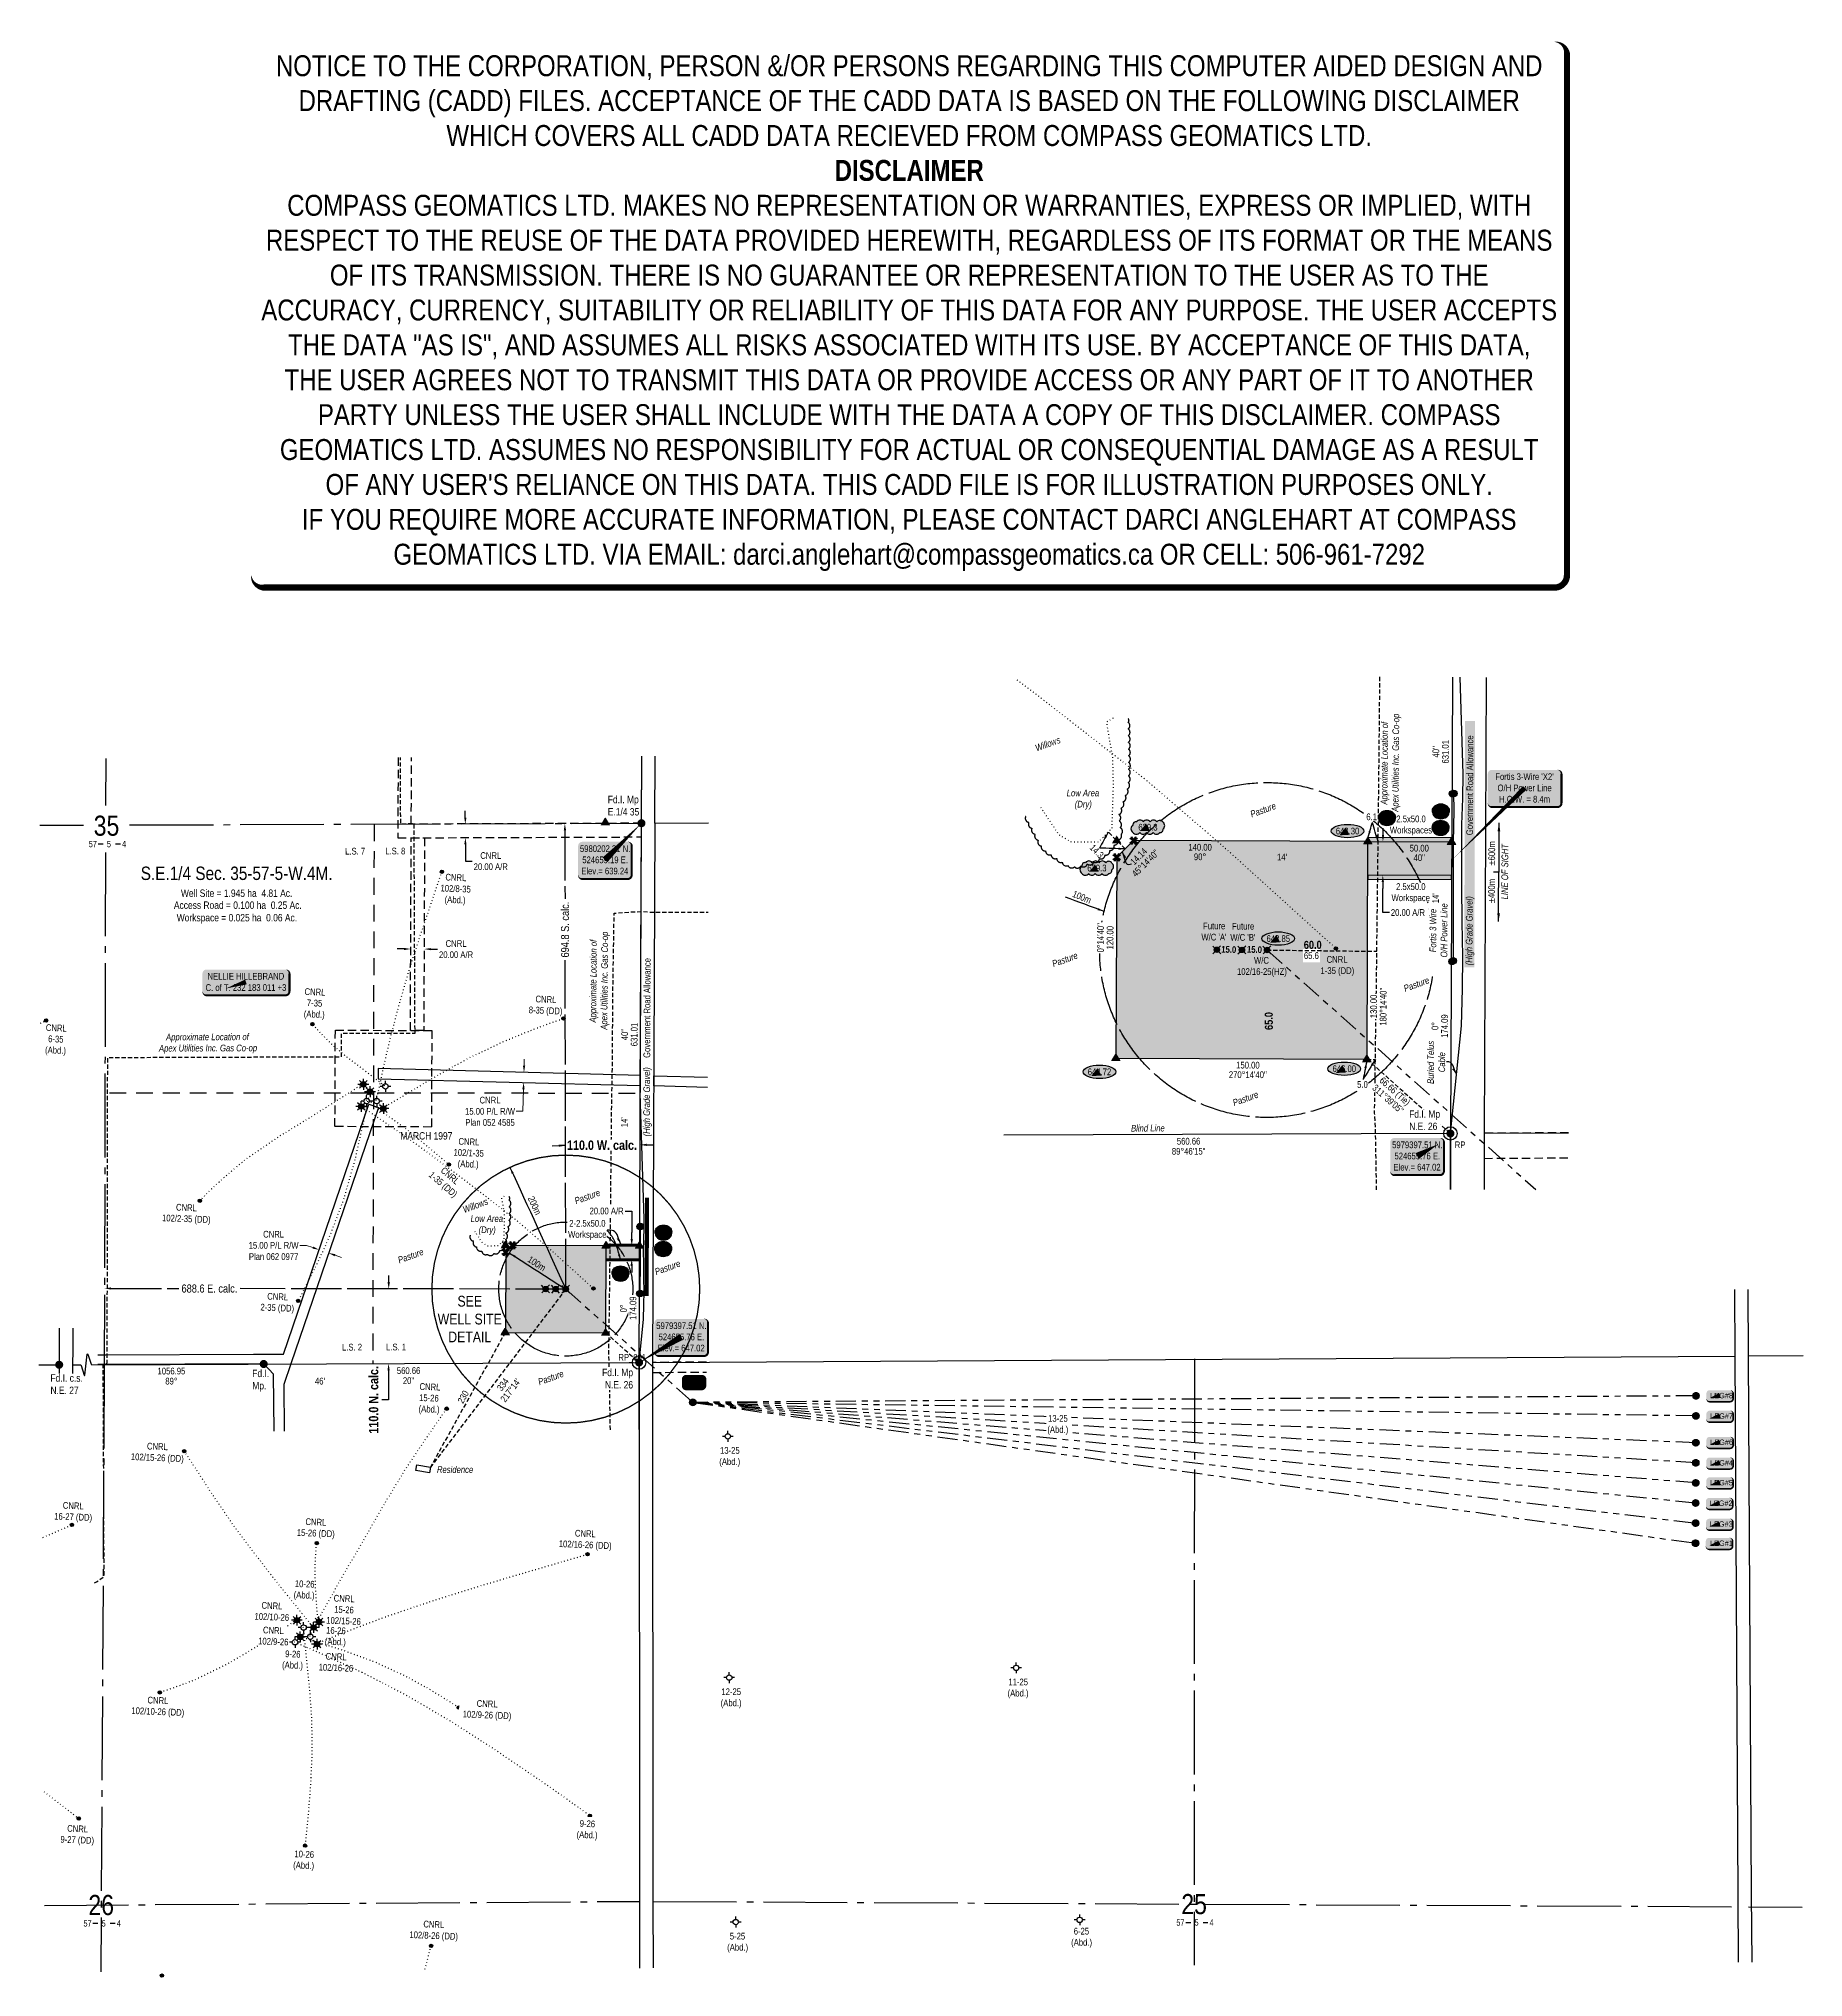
# Model space of a CAD drawing. Extents: x 523760 to 526393, y 5978480 to 5981373.
import ezdxf
from ezdxf.enums import TextEntityAlignment as Align

# ---------------------------------------------------------------- set-up
doc = ezdxf.new("R2010")
doc.units = 0
doc.header["$LTSCALE"] = 5
doc.header["$PDMODE"] = 35
doc.header["$PDSIZE"] = 0.03
for name, pattern in [('0', [1, 1, 0]), ('foc-ACCESSROAD', [3.75, 2.5, -1.25]), ('foc-BUFFER', [16.75, 15, -1.75]), ('foc-COORDS', [16.75, 15, -1.75]), ('foc-DOT', [1, 0.2, -0.8]), ('foc-DRILLPATH', [14.75, 6, -1.75, 1.75, -1.75, 1.75, -1.75]), ('foc-LSD', [8, 5, -3]), ('foc-QUARTERLINE', [33, 25, -3, 2, -3]), ('foc-TIELINE', [1.875, 1.25, -0.625]), ('foc-TOPO', [1, 0.2, -0.8]), ('UG_PIPE', [1.875, 1.25, -0.625])]:
    doc.linetypes.add(name, pattern=pattern)
doc.layers.get('Defpoints').update_dxf_attribs({"color": 9})
for name, color, linetype in [('10', 1, 'Continuous'), ('35', 37, 'Continuous'), ('9', 3, 'Continuous'), ('ABADATA-DRILL-T', 8, 'Continuous'), ('AS-CABLE', 224, 'foc-CABLE'), ('AS-OWNER', 7, 'Continuous'), ('AS-PIPE-UG', 44, 'UG_PIPE'), ('AS-PIPE-UG-T', 44, 'Continuous'), ('AS-POWER', 104, 'foc-POWER'), ('AS-POWER-EXISTING-PP', 72, 'Continuous'), ('AS-POWER-T', 104, 'Continuous'), ('AS-RESIDENCE', 14, 'Continuous'), ('AS-ROADS', 254, 'Continuous'), ('AS-TELUS', 224, 'foc-TEL'), ('AUX-BUFFER', 7, 'foc-BUFFER'), ('C-SYMBOL', 7, 'Continuous'), ('CG-NOTES', 7, 'Continuous'), ('DETAIL-HZ-Existing', 8, 'foc-DOT'), ('DETAIL-T', 7, 'Continuous'), ('DRILL-T', 8, 'Continuous'), ('F-AR', 190, 'foc-ACCESSROAD'), ('F-RW', 190, 'Continuous'), ('F-WS', 190, 'foc-ACCESSROAD'), ('F-WS-S', 190, 'Continuous'), ('L-AREAREQUIRED', 7, 'Continuous'), ('L-BD', 7, 'Continuous'), ('L-MON', 1, 'Continuous'), ('L-MON-T', 1, 'Continuous'), ('L-ROAD-T', 7, 'Continuous'), ('L-SEC', 7, 'Continuous'), ('L-SECLBL', 7, 'Continuous'), ('L-SECQ', 8, 'foc-QUARTERLINE'), ('L-SECTION-LSD', 7, 'foc-LSD'), ('L-TIE', 7, 'foc-TIELINE'), ('L-TITLEDB', 4, 'Continuous'), ('P-CROSSINGS', 250, 'Continuous'), ('P-ELEVATION', 7, 'Continuous'), ('P-OFFSETS', 7, 'foc-COORDS'), ('P-PDRILLPATH', 12, 'foc-DRILLPATH'), ('P-PROPOSED', 10, 'Continuous'), ('P-PROPOSED-H', 21, 'Continuous'), ('P-TEMP-H', 41, 'Continuous'), ('P-TEMP_WORKSPACE', 46, 'Continuous'), ('T-BUSH', 110, '0'), ('T-BUSH-T', 110, 'Continuous'), ('T-LOW-AREA', 48, 'foc-TOPO'), ('T-LOW-AREA-T', 48, 'Continuous'), ('T-TIE', 201, 'foc-TIELINE')]:
    doc.layers.add(name, color=color, linetype=linetype)
doc.layers.add('DISCLAIMER', color=7, linetype='Continuous', plot=False)
for name, color, linetype, lineweight in [('F-RW-T', 190, 'Continuous', 9), ('F-WS-T', 190, 'Continuous', 9), ('P-TEMP-T', 46, 'Continuous', 18), ('T-TEXT', 48, 'Continuous', 18), ('T-TIE-T', 201, 'Continuous', 18)]:
    doc.layers.add(name, color=color, linetype=linetype, lineweight=lineweight)
doc.styles.add('100L', font='ARIALN.TTF', dxfattribs={"height": 11})
doc.styles.add('175L', font='ARIALN.TTF', dxfattribs={"height": 20})
doc.styles.add('80', font='ARIALN.TTF', dxfattribs={"height": 10})
doc.styles.add('80CG', font='ARIALN.TTF', dxfattribs={"height": 10})
doc.styles.add('80L', font='ARIALN.TTF', dxfattribs={"height": 10})
doc.styles.add('80LS', font='ARIALNI.TTF', dxfattribs={"height": 10})
doc.styles.add('BOLD', font='ARIALNB.TTF')
doc.styles.add('Crossing', font='ARIALN.TTF', dxfattribs={"height": 10})
doc.styles.add('foc-LtypeFont', font='ARIALN.TTF', dxfattribs={"height": 7.35})
doc.styles.add('SIMPLEX', font='ARIALN.TTF')
doc.linetypes.add('foc-CABLE', pattern='A,2,-1,["C",foc-LtypeFont,S=0.2,R=0,X=-0.625,Y=-0.75],-1.24,8', length=12.24)
doc.linetypes.add('foc-POWER', pattern='A,6,-1,["P",foc-LtypeFont,S=0.2,R=0,X=-0.625,Y=-0.75],-1.24,4', length=12.24)
doc.linetypes.add('foc-TEL', pattern='A,2,-1,["T",foc-LtypeFont,S=0.2,R=0,X=-0.425,Y=-0.75],-1.24,8', length=12.24)
doc.dimstyles.new('CG2011', dxfattribs={"dimscale": 5, "dimtxt": 9, "dimasz": 2, "dimexe": 0.2, "dimexo": 0.0625, "dimgap": 0.5, "dimtad": 0, "dimtih": 1, "dimtoh": 1, "dimzin": 0, "dimdsep": 46, "dimtxsty": '80CG', "dimcen": 0.1, "dimse1": 1, "dimse2": 1, "dimclrd": 256, "dimclrt": 256, "dimaunit": 1, "dimadec": 4, "dimazin": 0, "dimtfac": 0.06, "dimtofl": 0, "dimtmove": 0, "dimatfit": 1, "dimfxl": 0.2, "dimtolj": 1, "dimtzin": 0, "dimlwd": -1, "dimarcsym": 0})
doc.dimstyles.new('COMPASS', dxfattribs={"dimscale": 5, "dimtxt": 10, "dimasz": 2.5, "dimexe": 0.2, "dimexo": 0.0625, "dimgap": 0.5, "dimtad": 0, "dimtih": 1, "dimtoh": 1, "dimzin": 0, "dimdsep": 46, "dimtxsty": '80', "dimcen": 0.1, "dimse1": 1, "dimse2": 1, "dimclrd": 256, "dimclrt": 256, "dimaunit": 1, "dimadec": 4, "dimazin": 0, "dimtfac": 0.06, "dimtofl": 0, "dimtmove": 0, "dimatfit": 1, "dimfxl": 0.2, "dimtolj": 1, "dimtzin": 0, "dimlwd": -1, "dimarcsym": 0})
doc.dimstyles.new('Compass 5 000', dxfattribs={"dimscale": 5, "dimtxt": 9, "dimasz": 2, "dimexe": 0.2, "dimexo": 0.0625, "dimgap": 0.5, "dimtad": 0, "dimtih": 1, "dimtoh": 1, "dimzin": 0, "dimdsep": 46, "dimtxsty": '80CG', "dimcen": 0.1, "dimse1": 1, "dimse2": 1, "dimclrd": 256, "dimclrt": 256, "dimaunit": 1, "dimadec": 4, "dimazin": 0, "dimtfac": 0.06, "dimtofl": 0, "dimtmove": 0, "dimatfit": 1, "dimfxl": 0.2, "dimtolj": 1, "dimtzin": 0, "dimlwd": -1, "dimarcsym": 0})

msp = doc.modelspace()

# ---------------------------------------------------------------- texts
at = {"rotation": 89.755852, "style": '80'}
for s, insert, char_height, width, attachment_point in [('%%P600m', (525928.286, 5980139.08), 9.9951, 42.09061, 4), ('\\pi6.3728;{\\fArial Narrow|b0|i1|c0|p34;LINE OF SIGH\\T1.55;T}', (525942.603, 5980082.155), 9.99511, 99.29934, 1), ('%%P400m', (525928.2, 5980119.09), 9.9951, 42.09061, 6)]:
    msp.add_mtext(s, dxfattribs=dict(at, insert=insert, char_height=char_height, width=width, attachment_point=attachment_point))
at = {"layer": 'AS-PIPE-UG-T', "char_height": 10, "attachment_point": 1, "style": '100L'}
for insert, rotation in [((525762.339, 5980219.328), 89.527452), ((524581.504, 5979894.13), 89.527452), ((523938.964, 5979888.118), 0.187614)]:
    msp.add_mtext_dynamic_manual_height_columns('\\pi10.669;{\\fArial Narrow|b0|i1|c0|p34;Approximate Location of \\P\\pi0.085799;Apex Utilities Inc. Gas Co-op}', width=146.37897, gutter_width=55.027, heights=[0], dxfattribs=dict(at, insert=insert, rotation=rotation))
at = {"layer": 'AS-RESIDENCE', "linetype": 'Continuous', "insert": (524354.014, 5979242.715), "char_height": 9.99511, "attachment_point": 1, "style": '80L'}
msp.add_mtext_dynamic_manual_height_columns('{\\fArial Narrow|b0|i1|c0|p34;Residence}', width=7.42423, gutter_width=50, heights=[0], dxfattribs=at)
at = {"layer": 'AUX-BUFFER', "style": '80CG'}
for s, rotation, p in [('100m', 337.735595, (525316.614, 5980092)), ('200m', 294.644942, (524499.803, 5979631.683)), ('100m', 327.411627, (524503.052, 5979545.097))]:
    msp.add_text(s, height=9.9951, rotation=rotation, dxfattribs=at).set_placement(p, align=Align.MIDDLE_CENTER)
at = {"layer": 'Defpoints', "insert": (524298.788, 5979741.209), "char_height": 10.99462, "attachment_point": 1, "style": '100L'}
msp.add_mtext_dynamic_manual_height_columns('\\pi0.54259;MARCH 1997', width=77.23005, gutter_width=55, heights=[0], dxfattribs=at)
at = {"layer": 'DETAIL-T', "color": 3, "insert": (524402.917, 5979462.325), "char_height": 15.9922, "width": 94.88028, "attachment_point": 5, "style": '80CG'}
msp.add_mtext('SEE\\PWELL SITE\\PDETAIL', dxfattribs=at)
at = {"layer": 'DRILL-T', "char_height": 10, "attachment_point": 1, "style": '80L'}
for s, width, insert, rotation in [('\\pi7.3359;CNRL\\P\\pi0.67489;102/8-35\\P\\pi7.5303;(Abd.)', 44.86956, (524359.504, 5980127.158), 357.723606), ('\\pi0.20756;CNRL\\P\\pi4.3447;7-35\\P\\pi0.40196;(Abd.)', 30.61293, (524156.381, 5979956.148), 357.723606), ('\\pi9.7518;CNRL\\P\\pi0.29067;8-35 (DD)', 49.70139, (524491.569, 5979945.426), 357.723606), ('\\pi0.20756;CNRL\\P\\pi4.2867;6-35\\P\\pi0.40196;(Abd.)', 30.61293, (523770.278, 5979902.438), 357.723606), ('\\pi7.3359;CNRL\\P\\pi0.67489;102/1-35\\P\\pi7.5303;(Abd.)', 44.86956, (524379.005, 5979732.914), 357.723606), ('\\pi9.7518;CNRL\\P\\pi0.67607;1-35 (DD)', 49.70139, (524357.787, 5979696.525), 319.292939), ('\\pi20.907;CNRL\\P\\pi0.68153;102/2-35 (DD)', 72.01108, (523943.861, 5979635.152), 357.723606), ('\\pi20.907;CNRL\\P\\pi11.377;2-35 (DD)', 72.01108, (524080.027, 5979502.292), 357.723606), ('CNRL\\P15-26\\P(Abd.)', 30.85861, (524328.202, 5979366.83), 357.723606), ('\\pi24.094;CNRL\\P\\pi0.68309;102/15-26 (DD)', 78.38527, (523897.351, 5979278.755), 357.723606), ('\\pi12.939;CNRL\\P\\pi0.67763;16-27 (DD)', 56.07559, (523782.901, 5979189.948), 357.723606), ('\\pi12.939;CNRL\\P\\pi0.67763;15-26 (DD)', 56.07559, (524145.015, 5979165.619), 357.723606), ('\\pi24.094;CNRL\\P\\pi0.68309;102/16-26 (DD)', 78.38527, (524536.048, 5979148.83), 357.723606), ('\\pi1.6674;10-26\\P\\pi0.5248;(Abd.)', 30.85861, (524140.492, 5979072.701), 357.723606), ('\\pi10.489;CNRL\\P\\pi11.826;15-26\\P\\pi0.67643;102/15-26', 51.17551, (524189.639, 5979051.32), 357.723606), ('\\pi10.489;CNRL\\P\\pi0.67643;102/10-26', 51.17551, (524081.895, 5979040.61), 357.723606), ('\\pi1.6674;16-26\\P\\pi0.5248;(Abd.)', 30.85861, (524187.117, 5979003.199), 357.723606), ('\\pi4.4675;9-26\\P\\pi0.5248;(Abd.)', 30.85861, (524123.212, 5978968.134), 357.723606), ('\\pi10.489;CNRL\\P\\pi0.67643;102/16-26', 51.17551, (524177.648, 5978964.708), 357.723606), ('\\pi24.094;CNRL\\P\\pi0.68309;102/10-26 (DD)', 78.38527, (523898.101, 5978899.866), 357.723606), ('\\pi12.939;CNRL\\P\\pi3.4778;9-27 (DD)', 56.07559, (523789.394, 5978707.949), 357.723606)]:
    msp.add_mtext_dynamic_manual_height_columns(s, width=width, gutter_width=50.024, heights=[0], dxfattribs=dict(at, insert=insert, rotation=rotation))
at = {"layer": 'DRILL-T', "insert": (525672.095, 5980003.963), "char_height": 10, "attachment_point": 1, "style": '80L'}
msp.add_mtext_dynamic_manual_height_columns('\\pi9.7518;CNRL\\P\\pi0.67607;1-35 (DD)', width=49.70139, gutter_width=50.024, heights=[0], dxfattribs=at)
at = {"layer": 'F-WS-T', "char_height": 10, "attachment_point": 1, "style": '100L', "bg_fill": 3, "box_fill_scale": 1.1, "bg_fill_color": 256, "bg_fill_transparency": 0}
for s, insert in [('\\pi1.5104;12-25\\P\\pi0.40196;(Abd.)', (524777.025, 5978911.292)), ('\\pi1.5104;11-25\\P\\pi0.40196;(Abd.)', (525205.292, 5978925.834)), ('\\pi4.3106;5-25\\P\\pi0.40196;(Abd.)', (524786.778, 5978546.516)), ('\\pi4.2867;6-25\\P\\pi0.40196;(Abd.)', (525300.14, 5978553.944))]:
    msp.add_mtext_dynamic_manual_height_columns(s, width=30.61293, gutter_width=55.027, heights=[0], dxfattribs=dict(at, insert=insert))
at = {"layer": 'L-AREAREQUIRED', "color": 5, "linetype": 'Continuous', "style": '100L'}
for s, p in [('Well Site = 1.945 ha  4.81 Ac.', (524055.034, 5980089.011)), ('Access Road = 0.100 ha  0.25 Ac.', (524056.772, 5980071.125)), ('Workspace = 0.025 ha  0.06 Ac.', (524055.432, 5980052.441))]:
    msp.add_text(s, height=10.99462, dxfattribs=at).set_placement(p, align=Align.BOTTOM_CENTER)
at = {"layer": 'L-BD', "style": '80L'}
for s, height, rotation, p in [('631.01', 9.9951, 89.7559, (525859.102, 5980308.779)), ("40''", 9.9951, 89.7559, (525844.859, 5980308.84)), ('140.00', 9.9951, 359.7584, (525493.001, 5980166.371)), ('90°', 9.9951, 359.7584, (525492.941, 5980152.128)), ("14'", 9.9951, 359.7584, (525615.258, 5980151.601)), ('50.00', 9.9951, 359.7584, (525820.105, 5980164.981)), ('40"', 9.9951, 359.7584, (525820.045, 5980150.738)), ("14'", 9.9951, 89.7559, (525844.381, 5980090.359)), ('120.00', 9.9951, 89.7531, (525358.625, 5980031.389)), ("180°14'40''", 9.99511, 89.7531, (525766.236, 5979928.521)), ("40''", 9.9951, 89.7559, (524634.105, 5979886.962)), ('631.01', 9.9951, 89.7559, (524648.348, 5979886.901)), ("270°14'40''", 9.99511, 359.7584, (525564.32, 5979826.972)), ('150.00', 9.9951, 359.7584, (525564.38, 5979841.215)), ('66.66 (Tie)', 9.99511, 318.3483, (525782.96, 5979801.345)), ('0°', 9.9951, 89.7559, (524632.363, 5979478.195)), ('334', 9.9951, 52.7588, (524452.364, 5979364.706)), ("217°14'", 9.9951, 52.7588, (524463.703, 5979356.086)), ('230', 9.9951, 60.9368, (524393.143, 5979346.12))]:
    msp.add_text(s, height=height, rotation=rotation, dxfattribs=at).set_placement(p, align=Align.MIDDLE)
at = {"layer": 'L-BD', "linetype": 'Continuous', "style": '80L'}
for s, rotation, p in [('14.14', 44.7559, (525401.335, 5980152.799)), ("45°14'40''", 44.7559, (525411.363, 5980142.684)), ('89°46\'15"', 0.2276, (525475.906, 5979712.699)), ('560.66', 0.2276, (525475.846, 5979727.692)), ('1056.95', 0.2276, (523957.67, 5979384.719)), ('89°', 0.2276, (523957.729, 5979369.727)), ("46'", 0.2276, (524179.392, 5979369.705)), ('560.66', 0.2276, (524311.651, 5979385.399)), ("20''", 0.2276, (524311.71, 5979370.406))]:
    msp.add_text(s, height=9.9951, rotation=rotation, dxfattribs=at).set_placement(p, align=Align.MIDDLE)
at = {"layer": 'L-BD', "color": 3, "style": 'BOLD'}
for s, rotation, p in [('60.0', 0.503381, (525661.069, 5980020.726)), ('65.0', 90.503333, (525595.515, 5979907.054))]:
    msp.add_text(s, height=11.9845, rotation=rotation, dxfattribs=at).set_placement(p, align=Align.MIDDLE)
at = {"layer": 'L-BD', "char_height": 9.99087, "attachment_point": 1, "style": '80L', "bg_fill": 1, "box_fill_scale": 1.15, "bg_fill_color": 21, "bg_fill_transparency": 0}
for s, insert in [("\\pi2.6896;Future \\P\\pi0.13738;W/C 'A'", (525494.798, 5980053.91)), ("\\pi2.6896;Future \\P\\pi0.13738;W/C 'B'", (525538.005, 5980053.465))]:
    msp.add_mtext_dynamic_manual_height_columns(s, width=37.00107, gutter_width=50, heights=[0], dxfattribs=dict(at, insert=insert))
at = {"layer": 'L-BD', "color": 3, "char_height": 9.99009, "width": 22.60198, "attachment_point": 2, "rotation": 358.396893, "style": '80L'}
for insert in [(525535.915, 5980018.841), (525574.298, 5980018.77)]:
    msp.add_mtext('{\\fArial Narrow|b1|i0|c0|p34;15.0}', dxfattribs=dict(at, insert=insert))
at = {"layer": 'L-BD', "insert": (525547.376, 5980002.55), "char_height": 9.99087, "attachment_point": 1, "style": '80L'}
msp.add_mtext_dynamic_manual_height_columns('\\pi26.122;W/C \\P\\pi0.68137;102/16-25(HZ)', width=73.86128, gutter_width=50, heights=[0], dxfattribs=at)
at = {"layer": 'L-BD', "linetype": 'Continuous', "insert": (525415.047, 5979752.184), "char_height": 9.99511, "width": 49.89141, "attachment_point": 2, "rotation": 0.2286, "style": '80L'}
msp.add_mtext('{\\fArial Narrow|b0|i1|c0|p34;Blind Line}', dxfattribs=at)
at = {"layer": 'L-MON-T', "char_height": 10.9946, "attachment_point": 1, "style": '100L'}
for s, width, insert in [('Fd.I. Mp\\PE.1/4 35', 46.5336, (524608.965, 5980243.086)), ('Fd.I. Mp.', 24.24847, (524078.365, 5979386.733))]:
    msp.add_mtext_dynamic_manual_height_columns(s, width=width, gutter_width=55, heights=[0], dxfattribs=dict(at, insert=insert))
at = {"layer": 'L-ROAD-T', "style": '80L'}
for p in [(525895.556, 5980258.791), (524667.538, 5979926.509)]:
    msp.add_text('Government Road Allowance', height=10, rotation=89.755852, dxfattribs=at).set_placement(p, align=Align.MIDDLE_CENTER)
at = {"layer": 'T-BUSH-T', "style": '80LS'}
for p in [(525265.652, 5980320.626), (524411.366, 5979631.835)]:
    msp.add_text('Willows', height=9.9951, rotation=20, dxfattribs=at).set_placement(p, align=Align.MIDDLE_CENTER)
at = {"layer": 'T-LOW-AREA-T', "attachment_point": 1, "style": '100L'}
for s, width, gutter_width, insert, char_height in [('\\pi6.2011;{\\fArial Narrow|b0|i1|c0|p34;Low Area\\P\\pi18.193;(Dry)}', 60.19202, 137.5, (525287.727, 5980252.315), 10), ('\\pi0.25268;{\\fArial Narrow|b0|i1|c0|p34;Low Area\\P\\pi12.239;(Dry)}', 48.2719, 55, (524404.029, 5979617.255), 9.99511)]:
    msp.add_mtext_dynamic_manual_height_columns(s, width=width, gutter_width=gutter_width, heights=[0], dxfattribs=dict(at, insert=insert, char_height=char_height))
at = {"layer": 'T-TEXT', "linetype": 'Continuous', "style": '80LS'}
for p in [(525587.013, 5980222.013), (525291.166, 5979998.819), (525815.95, 5979961.89), (525560.767, 5979791.385), (524578.439, 5979644.993), (524314.732, 5979556.626), (524698.18, 5979539.222), (524523.92, 5979374.827)]:
    msp.add_text('Pasture', height=10, rotation=20, dxfattribs=at).set_placement(p, align=Align.MIDDLE_CENTER)
at = {"layer": 'T-TEXT', "style": '80LS'}
msp.add_text('(High Grade Gravel)', height=10, rotation=89.755852, dxfattribs=at).set_placement((525894.632, 5980041.743), align=Align.MIDDLE_CENTER)
at = {"layer": 'T-TIE-T', "insert": (525342.178, 5980163.976), "char_height": 9.9953, "width": 15.41343, "attachment_point": 2, "rotation": 315.356352, "style": '80L'}
msp.add_mtext('14.3', dxfattribs=at)

# ---------------------------------------------------------------- blocks, each defined once
blk = doc.blocks.new('L-SECLBL')
at = {"layer": '9', "color": 7}
for p, q in [((-5.1, -27.8), (-12.3, -27.8)), ((20.7, -27.8), (13.5, -27.8))]:
    blk.add_line(p, q, dxfattribs=at)
at = {"layer": '10', "color": 2, "style": 'SIMPLEX'}
blk.add_attdef('SEC', text='', height=30, dxfattribs=at).set_placement((0, 0), align=Align.MIDDLE)
at = {"layer": '10', "color": 5, "style": '80L'}
blk.add_attdef('TWP', text='', height=9.5, dxfattribs=at).set_placement((-14.4, -27.4), align=Align.MIDDLE_RIGHT)
blk.add_attdef('RGE', text='', height=9.5, dxfattribs=at).set_placement((3.6, -27.4), align=Align.MIDDLE_CENTER)
blk.add_attdef('MER', text='', height=9.5, dxfattribs=at).set_placement((23.2, -27.4), align=Align.MIDDLE_LEFT)
blk = doc.blocks.new('*D40')
at = {"layer": 'Defpoints', "color": 0, "transparency": 16777216}
for p in [(524192.4, 5979560.8), (524161.3, 5979516.1), (524175.5, 5979511.2)]:
    blk.add_point(p, dxfattribs=at)
at = {"layer": 'F-RW-T', "transparency": 16777216}
for p, q in [((524159.3, 5979572.2), (524149.3, 5979572.2)), ((524168.7, 5979568.9), (524159.3, 5979572.2)), ((524201.9, 5979557.6), (524211.3, 5979554.4))]:
    blk.add_line(p, q, dxfattribs=at)
for points in [[(524169.3, 5979570.5), (524168.2, 5979567.4), (524178.2, 5979565.7)], [(524202.4, 5979559.2), (524201.3, 5979556), (524192.4, 5979560.8)]]:
    blk.add_solid(points, dxfattribs=at)
at = {"layer": 'F-RW-T', "transparency": 16777216, "insert": (524110.2, 5979572.2), "char_height": 10, "attachment_point": 5, "style": '80CG'}
blk.add_mtext('\\A1;CNRL\\P15.00 P/L R/W\\PPlan 062 0977', dxfattribs=at)
blk = doc.blocks.new('*D41')
at = {"layer": 'Defpoints', "color": 0, "transparency": 16777216}
for p in [(524463.1, 5979830.8), (524462.7, 5979815.8), (524483.4, 5979815.3)]:
    blk.add_point(p, dxfattribs=at)
at = {"layer": 'F-RW-T', "transparency": 16777216}
for p, q in [((524484, 5979840.3), (524484.3, 5979850.3)), ((524483.1, 5979805.3), (524482.2, 5979772.3)), ((524482.2, 5979772.3), (524472.2, 5979772.3))]:
    blk.add_line(p, q, dxfattribs=at)
for points in [[(524482.4, 5979840.3), (524485.7, 5979840.2), (524483.8, 5979830.3)], [(524481.4, 5979805.3), (524484.8, 5979805.2), (524483.4, 5979815.3)]]:
    blk.add_solid(points, dxfattribs=at)
at = {"layer": 'F-RW-T', "transparency": 16777216, "insert": (524433.2, 5979772.3), "char_height": 10, "attachment_point": 5, "style": '80CG'}
blk.add_mtext('\\A1;CNRL\\P15.00 P/L R/W\\PPlan 052 4585', dxfattribs=at)
blk = doc.blocks.new('TRIA')
blk.add_hatch(color=255).paths.add_polyline_path([(-0.04, 1.52), (-1.47, -0.87), (1.39, -0.87)])
blk = doc.blocks.new('TRIAA')
blk.add_blockref('TRIA', (0, 0))
blk = doc.blocks.new('TRIB')
at = {"color": 1}
blk.add_lwpolyline([(-1.12, -0.67), (-0.04, 1.13), (1.04, -0.67)], close=True, dxfattribs=at)
blk = doc.blocks.new('TRIBB')
blk.add_blockref('TRIB', (0, 0))
blk = doc.blocks.new('TRICC')
for name in ['TRIAA', 'TRIBB']:
    blk.add_blockref(name, (0, 0))
blk = doc.blocks.new('plspike')
blk.add_blockref('TRICC', (0, 0))
blk = doc.blocks.new('fdia')
at = {"color": 255, "const_width": 1}
blk.add_lwpolyline([(-0.5, 0, 1), (0.5, 0, 1)], format="xyb", close=True, dxfattribs=at)
blk = doc.blocks.new('Fdiaa')
blk.add_blockref('fdia', (0, 0))
blk = doc.blocks.new('fdib')
at = {"color": 1, "const_width": 1.6}
blk.add_lwpolyline([(-0.4, 0, 1), (0.4, 0, 1)], format="xyb", close=True, dxfattribs=at)
at = {"color": 1}
blk.add_circle((0, 0), 0.8, dxfattribs=at)
blk = doc.blocks.new('Fdibb')
blk.add_blockref('fdib', (0, 0))
blk = doc.blocks.new('fdicc')
for name in ['Fdibb', 'Fdiaa']:
    blk.add_blockref(name, (0, 0))
blk = doc.blocks.new('FDI')
blk.add_blockref('fdicc', (0, 0))
blk = doc.blocks.new('GABD')
for p, q in [((-0.81, 0), (-1.62, 0)), ((0, 0.81), (0, 1.62)), ((1.62, 0), (0.81, 0)), ((0, -0.81), (0, -1.62))]:
    blk.add_line(p, q)
blk.add_circle((0, 0), 0.8)
blk = doc.blocks.new('GAS')
h = blk.add_hatch(color=255)
h.dxf.hatch_style = 1
edge = h.paths.add_edge_path()
edge.add_arc((0, 0), 0.9, 0, 360)
for p, q in [((-0.81, 0), (-1.62, 0)), ((-0.57, 0.57), (-1.14, 1.14)), ((0, 0.81), (0, 1.62)), ((0.57, 0.57), (1.14, 1.14)), ((1.62, 0), (0.81, 0)), ((-0.57, -0.57), (-1.14, -1.14)), ((0, -0.81), (0, -1.62)), ((1.14, -1.14), (0.57, -0.57))]:
    blk.add_line(p, q)
blk.add_circle((0, 0), 0.8)
blk = doc.blocks.new('*D43')
at = {"layer": 'Defpoints', "color": 0, "transparency": 16777216}
for p in [(524314.9, 5980026.2), (524334.8, 5980014.4), (524334.9, 5980026.1)]:
    blk.add_point(p, dxfattribs=at)
at = {"layer": 'F-WS-S', "transparency": 16777216}
for p, q in [((524304.8, 5980014.6), (524294.8, 5980014.6)), ((524344.8, 5980014.4), (524354.8, 5980014.3))]:
    blk.add_line(p, q, dxfattribs=at)
for points in [[(524304.8, 5980016.2), (524304.8, 5980012.9), (524314.8, 5980014.5)], [(524344.8, 5980016), (524344.8, 5980012.7), (524334.8, 5980014.4)]]:
    blk.add_solid(points, dxfattribs=at)
at = {"layer": 'F-WS-S', "transparency": 16777216, "insert": (524382.5, 5980014.3), "char_height": 10, "attachment_point": 5, "style": '80CG'}
blk.add_mtext('\\A1;CNRL\\P20.00 A/R', dxfattribs=at)
blk = doc.blocks.new('*D44')
at = {"layer": 'Defpoints', "color": 0, "transparency": 16777216}
for p in [(524396.4, 5980180.7), (524445.4, 5980200.9), (524445.5, 5980180.9)]:
    blk.add_point(p, dxfattribs=at)
at = {"layer": 'F-WS-S', "transparency": 16777216}
for p, q in [((524396.3, 5980210.7), (524396.2, 5980220.7)), ((524396.4, 5980170.7), (524396.5, 5980145.6)), ((524396.5, 5980145.6), (524406.5, 5980145.6))]:
    blk.add_line(p, q, dxfattribs=at)
for points in [[(524398, 5980210.7), (524394.6, 5980210.7), (524396.3, 5980200.7)], [(524398.1, 5980170.7), (524394.8, 5980170.7), (524396.4, 5980180.7)]]:
    blk.add_solid(points, dxfattribs=at)
at = {"layer": 'F-WS-S', "transparency": 16777216, "insert": (524434.3, 5980145.6), "char_height": 10, "attachment_point": 5, "style": '80CG'}
blk.add_mtext('\\A1;CNRL\\P20.00 A/R', dxfattribs=at)
blk = doc.blocks.new('*U45')
h = blk.add_hatch(color=59)
edge = h.paths.add_edge_path()
edge.add_line((-59, -20), (59, -20))
edge.add_arc((59, -14), 6, 270, 360)
edge.add_line((65, -14), (65, 12.5))
edge.add_arc((59, 12.5), 6, 0, 90)
edge.add_line((59, 18.5), (-59, 18.5))
edge.add_arc((-59, 12.5), 6, 90, 180)
edge.add_line((-65, 12.5), (-65, -14))
edge.add_arc((-59, -14), 6, 180, 270)
at = {"color": 1, "flags": 128}
blk.add_lwpolyline([(-59, -20, 3, 3, 0), (59, -20, 3, 3, 0.414214), (65, -14, 3, 3, 0), (65, 12.5, 3, 0, 0.414214), (59, 18.5, 0, 0, 0), (-59, 18.5, 0, 0, 0.414214), (-65, 12.5, 0, 0, 0), (-65, -14, 0, 3, 0.414214)], format="xyseb", close=True, dxfattribs=at)
blk.add_lwpolyline([(-30, -9.8, 0, 7.5, 0), (0, 0, 0, 0, 0)], format="xyseb", dxfattribs=at)
at = {"color": 1, "style": '80'}
blk.add_attdef('ENTER_TEXT_001', (-36, -5), '', height=10, dxfattribs=at)
blk = doc.blocks.new('WC')
at = {"layer": 'L-MON'}
h = blk.add_hatch(color=255, dxfattribs=at)
h.dxf.hatch_style = 1
edge = h.paths.add_edge_path()
edge.add_arc((0, 0), 0.9, 0, 360)
at = {"layer": 'L-MON', "color": 240, "flags": 128}
for points in [[(-0.62, 0.5), (-1.23, 1.12)], [(0.52, 0.61), (1.13, 1.21)], [(-1.18, -1.18), (-0.56, -0.57)], [(1.16, -1.18), (0.56, -0.57)]]:
    blk.add_lwpolyline(points, dxfattribs=at)
at = {"layer": 'L-MON', "color": 240}
for radius in [0.8, 0.373]:
    blk.add_circle((0, 0), radius, dxfattribs=at)
blk = doc.blocks.new('BH-Existing')
at = {"layer": 'ABADATA-DRILL-T'}
h = blk.add_hatch(color=256, dxfattribs=at)
h.dxf.hatch_style = 1
edge = h.paths.add_edge_path()
edge.add_arc((0, 0), 0.5, 0, 360)
blk.add_circle((0, 0), 0.5, dxfattribs=at)
blk = doc.blocks.new('*D49')
at = {"layer": 'Defpoints', "color": 0, "transparency": 16777216}
for p in [(524616.4, 5979571.7), (524616.3, 5979551.7), (524644.6, 5979551.6)]:
    blk.add_point(p, dxfattribs=at)
at = {"layer": 'L-TITLEDB', "transparency": 16777216}
for p, q in [((524634.9, 5979623.5), (524644.9, 5979623.5)), ((524644.9, 5979623.5), (524644.8, 5979591.6)), ((524644.8, 5979581.6), (524644.8, 5979591.6)), ((524644.6, 5979541.6), (524644.6, 5979531.6))]:
    blk.add_line(p, q, dxfattribs=at)
for points in [[(524643.1, 5979581.6), (524646.4, 5979581.6), (524644.7, 5979571.6)], [(524642.9, 5979541.6), (524646.3, 5979541.6), (524644.6, 5979551.6)]]:
    blk.add_solid(points, dxfattribs=at)
at = {"layer": 'L-TITLEDB', "transparency": 16777216, "insert": (524607.2, 5979623.5), "char_height": 10, "attachment_point": 5, "style": '80CG'}
blk.add_mtext('\\A1;20.00 A/R', dxfattribs=at)
blk = doc.blocks.new('POWERPOLE')
h = blk.add_hatch(color=255)
edge = h.paths.add_edge_path()
edge.add_arc((0, 0), 0.96, 0, 360)
at = {"linetype": 'Continuous'}
for p, q in [((0.68, -0.68), (-0.68, 0.68)), ((-0.68, -0.68), (0.68, 0.68))]:
    blk.add_line(p, q, dxfattribs=at)
blk.add_circle((0, 0), 0.96, dxfattribs=at)
blk = doc.blocks.new('*U50')
h = blk.add_hatch(color=254)
edge = h.paths.add_edge_path()
edge.add_line((-34, -28.5), (34, -28.5))
edge.add_arc((34, -22.5), 6, 270, 360)
edge.add_line((40, -22.5), (40, 21))
edge.add_arc((34, 21), 6, 0, 90)
edge.add_line((34, 27), (-34, 27))
edge.add_arc((-34, 21), 6, 90, 180)
edge.add_line((-40, 21), (-40, -22.5))
edge.add_arc((-34, -22.5), 6, 180, 270)
at = {"color": 1, "flags": 128}
blk.add_lwpolyline([(-62.9, -38.2, 0, 10, 0), (0, 0, 5, 5, 0)], format="xyseb", dxfattribs=at)
blk.add_lwpolyline([(-34, -28.5, 3, 3, 0), (34, -28.5, 3, 3, 0.414214), (40, -22.5, 3, 3, 0), (40, 21, 3, 0, 0.414214), (34, 27, 0, 0, 0), (-34, 27, 0, 0, 0.414214), (-40, 21, 0, 0, 0), (-40, -22.5, 0, 3, 0.414214)], format="xyseb", close=True, dxfattribs=at)
at = {"color": 1, "style": '80'}
blk.add_attdef('ENTER_TEXT_001', (-36, -5), '', height=10, dxfattribs=at)
blk = doc.blocks.new('*U51')
h = blk.add_hatch(color=254)
edge = h.paths.add_edge_path()
edge.add_line((-11.5, -11.5), (11.5, -11.5))
edge.add_arc((11.5, -5.5), 6, 270, 360)
edge.add_line((17.5, -5.5), (17.5, 4))
edge.add_arc((11.5, 4), 6, 0, 90)
edge.add_line((11.5, 10), (-11.5, 10))
edge.add_arc((-11.5, 4), 6, 90, 180)
edge.add_line((-17.5, 4), (-17.5, -5.5))
edge.add_arc((-11.5, -5.5), 6, 180, 270)
at = {"color": 1, "flags": 128}
blk.add_lwpolyline([(-14.5, -6.6, 0, 10, 0), (0, 0, 5, 5, 0)], format="xyseb", dxfattribs=at)
blk.add_lwpolyline([(-11.5, -11.5, 3, 3, 0), (11.5, -11.5, 3, 3, 0.414214), (17.5, -5.5, 3, 3, 0), (17.5, 4, 3, 0, 0.414214), (11.5, 10, 0, 0, 0), (-11.5, 10, 0, 0, 0.414214), (-17.5, 4, 0, 0, 0), (-17.5, -5.5, 0, 3, 0.414214)], format="xyseb", close=True, dxfattribs=at)
at = {"color": 1, "style": '80'}
blk.add_attdef('ENTER_TEXT_001', (-36, -5), '', height=10, dxfattribs=at)
blk = doc.blocks.new('plbh')
at = {"layer": 'L-MON'}
h = blk.add_hatch(color=255, dxfattribs=at)
h.dxf.hatch_style = 1
edge = h.paths.add_edge_path()
edge.add_arc((0, 0), 1.16, 0, 360)
h = blk.add_hatch(color=256, dxfattribs=at)
h.dxf.hatch_style = 1
h.paths.add_polyline_path([(-0.96, 0, 1), (0.96, 0, 1)])
h.paths.add_polyline_path([(0.91, 0, -1), (-0.91, 0, -1)], flags=16)
h.paths.add_polyline_path([(0.45, 0, -1), (-0.45, 0, -1)], flags=0)
h = blk.add_hatch(color=256, dxfattribs=at)
h.dxf.hatch_style = 1
h.paths.add_polyline_path([(-0.45, 0, 1), (0.45, 0, 1)])
h.paths.add_polyline_path([(0.4, 0, -1), (-0.4, 0, -1)], flags=16)
at = {"layer": 'L-MON', "color": 240}
for radius in [0.96, 0.91, 0.45, 0.4]:
    blk.add_circle((0, 0), radius, dxfattribs=at)
blk = doc.blocks.new('*U52')
h = blk.add_hatch(color=254)
edge = h.paths.add_edge_path()
edge.add_line((-19, -11.5), (19, -11.5))
edge.add_arc((19, -5.5), 6, 270, 360)
edge.add_line((25, -5.5), (25, 4))
edge.add_arc((19, 4), 6, 0, 90)
edge.add_line((19, 10), (-19, 10))
edge.add_arc((-19, 4), 6, 90, 180)
edge.add_line((-25, 4), (-25, -5.5))
edge.add_arc((-19, -5.5), 6, 180, 270)
at = {"color": 1, "flags": 128}
blk.add_lwpolyline([(-19, -11.5, 3, 3, 0), (19, -11.5, 3, 3, 0.414214), (25, -5.5, 3, 3, 0), (25, 4, 3, 0, 0.414214), (19, 10, 0, 0, 0), (-19, 10, 0, 0, 0.414214), (-25, 4, 0, 0, 0), (-25, -5.5, 0, 3, 0.414214)], format="xyseb", close=True, dxfattribs=at)
blk.add_lwpolyline([(-18.6, -4.6, 0, 10, 0), (0, 0, 5, 5, 0)], format="xyseb", dxfattribs=at)
at = {"color": 1, "style": '80'}
blk.add_attdef('ENTER_TEXT_001', (-36, -5), '', height=10, dxfattribs=at)
blk = doc.blocks.new('*U54')
h = blk.add_hatch(color=254)
edge = h.paths.add_edge_path()
edge.add_line((-34, -28.5), (34, -28.5))
edge.add_arc((34, -22.5), 6, 270, 360)
edge.add_line((40, -22.5), (40, 21))
edge.add_arc((34, 21), 6, 0, 90)
edge.add_line((34, 27), (-34, 27))
edge.add_arc((-34, 21), 6, 90, 180)
edge.add_line((-40, 21), (-40, -22.5))
edge.add_arc((-34, -22.5), 6, 180, 270)
at = {"color": 1, "flags": 128}
blk.add_lwpolyline([(54.5, 54.7, 0, 10, 0), (0, 0, 5, 5, 0)], format="xyseb", dxfattribs=at)
blk.add_lwpolyline([(-34, -28.5, 3, 3, 0), (34, -28.5, 3, 3, 0.414214), (40, -22.5, 3, 3, 0), (40, 21, 3, 0, 0.414214), (34, 27, 0, 0, 0), (-34, 27, 0, 0, 0.414214), (-40, 21, 0, 0, 0), (-40, -22.5, 0, 3, 0.414214)], format="xyseb", close=True, dxfattribs=at)
at = {"color": 1, "style": '80'}
blk.add_attdef('ENTER_TEXT_001', (-36, -5), '', height=10, dxfattribs=at)
blk = doc.blocks.new('*D55')
at = {"layer": 'Defpoints', "color": 0, "transparency": 16777216}
for p in [(525768.2, 5980174.7), (525765.7, 5980124.7), (525768, 5980124.7)]:
    blk.add_point(p, dxfattribs=at)
at = {"layer": 'L-TITLEDB', "transparency": 16777216}
for p, q in [((525766, 5980184.7), (525766, 5980194.7)), ((525765.5, 5980068.9), (525765.7, 5980104.7)), ((525765.7, 5980114.7), (525765.7, 5980104.7)), ((525775.5, 5980068.9), (525765.5, 5980068.9))]:
    blk.add_line(p, q, dxfattribs=at)
for points in [[(525764.3, 5980184.7), (525767.7, 5980184.7), (525765.9, 5980174.7)], [(525764, 5980114.7), (525767.4, 5980114.7), (525765.7, 5980124.7)]]:
    blk.add_solid(points, dxfattribs=at)
at = {"layer": 'L-TITLEDB', "transparency": 16777216, "insert": (525803.2, 5980068.9), "char_height": 10, "attachment_point": 5, "style": '80CG', "bg_fill": 3, "box_fill_scale": 1.1, "bg_fill_color": 256, "bg_fill_true_color": 13158600, "bg_fill_transparency": 0}
blk.add_mtext('\\A1;20.00 A/R', dxfattribs=at)
blk = doc.blocks.new('*U56')
h = blk.add_hatch(color=254)
edge = h.paths.add_edge_path()
edge.add_line((-34, -28.5), (34, -28.5))
edge.add_arc((34, -22.5), 6, 270, 360)
edge.add_line((40, -22.5), (40, 21))
edge.add_arc((34, 21), 6, 0, 90)
edge.add_line((34, 27), (-34, 27))
edge.add_arc((-34, 21), 6, 90, 180)
edge.add_line((-40, 21), (-40, -22.5))
edge.add_arc((-34, -22.5), 6, 180, 270)
at = {"color": 1, "flags": 128}
blk.add_lwpolyline([(-34, -28.5, 3, 3, 0), (34, -28.5, 3, 3, 0.414214), (40, -22.5, 3, 3, 0), (40, 21, 3, 0, 0.414214), (34, 27, 0, 0, 0), (-34, 27, 0, 0, 0.414214), (-40, 21, 0, 0, 0), (-40, -22.5, 0, 3, 0.414214)], format="xyseb", close=True, dxfattribs=at)
blk.add_lwpolyline([(31.7, 17.8, 0, 10, 0), (0, 0, 5, 5, 0)], format="xyseb", dxfattribs=at)
at = {"color": 1, "style": '80'}
blk.add_attdef('ENTER_TEXT_001', (-36, -5), '', height=10, dxfattribs=at)
blk = doc.blocks.new('*U57')
at = {"layer": '35', "color": 3}
blk.add_circle((0, 0), 10, dxfattribs=at)
at = {"layer": '35', "color": 3, "style": '80'}
blk.add_attdef('RP_001', (6.5, -21.9), '', height=10, dxfattribs=at)
blk = doc.blocks.new('*U59')
h = blk.add_hatch(color=255)
edge = h.paths.add_edge_path()
edge.add_line((-49, -28.5), (49, -28.5))
edge.add_arc((49, -22.5), 6, 270, 360)
edge.add_line((55, -22.5), (55, 21))
edge.add_arc((49, 21), 6, 0, 90)
edge.add_line((49, 27), (-49, 27))
edge.add_arc((-49, 21), 6, 90, 180)
edge.add_line((-55, 21), (-55, -22.5))
edge.add_arc((-49, -22.5), 6, 180, 270)
at = {"color": 104, "flags": 128}
blk.add_lwpolyline([(-106.3, -105.3, 0, 7.5, 0), (0, 0, 0, 0, 0)], format="xyseb", dxfattribs=at)
blk.add_lwpolyline([(-49, -28.5, 3, 3, 0), (49, -28.5, 3, 3, 0.414214), (55, -22.5, 3, 3, 0), (55, 21, 3, 0, 0.414214), (49, 27, 0, 0, 0), (-49, 27, 0, 0, 0.414214), (-55, 21, 0, 0, 0), (-55, -22.5, 0, 3, 0.414214)], format="xyseb", close=True, dxfattribs=at)
at = {"color": 104, "style": '80'}
blk.add_attdef('ENTER_TEXT_001', (-26.8, -4.9), '', height=10, dxfattribs=at)
blk = doc.blocks.new('xing2')
h = blk.add_hatch(color=50)
h.dxf.hatch_style = 1
edge = h.paths.add_edge_path()
edge.add_ellipse((0, 0), major_axis=(-12.5, 0), ratio=0.816297, start_angle=0, end_angle=360)
h = blk.add_hatch(color=250)
h.dxf.hatch_style = 1
edge = h.paths.add_edge_path()
edge.add_ellipse((0, -2), major_axis=(-12.5, 0), ratio=0.816297, start_angle=0, end_angle=180)
edge.add_line((12.5, -2), (12.5, 0))
edge.add_ellipse((0, 0), major_axis=(-12.5, 0), ratio=0.816297, start_angle=0, end_angle=180, ccw=False)
edge.add_line((-12.5, 0), (-12.5, -2))
at = {"color": 250}
blk.add_ellipse((0, 0), major_axis=(-12.5, 0), ratio=0.816297, dxfattribs=at)
blk.add_ellipse((0, -2), major_axis=(-12.5, 0), ratio=0.816297, start_param=0, end_param=3.141593, dxfattribs=at)
at = {"color": 250, "style": 'Crossing'}
blk.add_attdef('CROSSING', text='', height=9, dxfattribs=at).set_placement((0.1, 0), align=Align.MIDDLE_CENTER)
at = {"color": 250, "style": 'Crossing', "flags": 1}
for tag, p in [('DESCRIPTION', (0.1, -25.8)), ('OWNER', (0.1, -12.5)), ('LOCATION', (0.1, -39.3)), ('DWG_REF', (0.1, -52.8))]:
    blk.add_attdef(tag, text='', height=9, dxfattribs=at).set_placement(p, align=Align.MIDDLE_CENTER)
blk = doc.blocks.new('we')
at = {"layer": 'P-ELEVATION'}
h = blk.add_hatch(color=111, dxfattribs=at)
h.dxf.hatch_style = 1
edge = h.paths.add_edge_path()
edge.add_ellipse((0, 0), major_axis=(-24.4, 0), ratio=0.410256, start_angle=0, end_angle=360)
at = {"layer": 'P-ELEVATION', "color": 7, "flags": 128}
blk.add_lwpolyline([(0, 0, 12.5, 0, 0), (-12.4, -6.4, 0, 0, 0)], format="xyseb", dxfattribs=at)
at = {"layer": 'P-ELEVATION', "color": 7}
blk.add_ellipse((0, 0), major_axis=(-24.4, 0), ratio=0.410256, dxfattribs=at)
at = {"layer": 'P-ELEVATION', "style": '80'}
blk.add_attdef('ELEVATION', text='', height=10, dxfattribs=at).set_placement((0, 0), align=Align.MIDDLE_CENTER)
blk = doc.blocks.new('*D60')
at = {"layer": 'P-OFFSETS', "transparency": 16777216}
for p, q in [((524545.9, 5979721.2), (524535.9, 5979721.1)), ((524667.2, 5979722.3), (524677.2, 5979722.4))]:
    blk.add_line(p, q, dxfattribs=at)
blk.add_solid([(524667.2, 5979724), (524667.2, 5979720.6), (524657.2, 5979722.2)], dxfattribs=at)
at = {"layer": 'P-OFFSETS', "transparency": 16777216, "insert": (524600.3, 5979721.7), "char_height": 10, "attachment_point": 5, "style": '80CG', "bg_fill": 3, "box_fill_scale": 1.1, "bg_fill_color": 256, "bg_fill_true_color": 13158600, "bg_fill_transparency": 0}
blk.add_mtext('\\A1;{\\fArial Narrow|b1|i0|c0|p34;\\H1.4x;\\C14;110.0 W. calc.}', dxfattribs=at)
at = {"layer": 'Defpoints', "color": 0, "transparency": 16777216}
for p in [(524545.8, 5979727.2), (524657.2, 5979728.2), (524657.2, 5979722.2)]:
    blk.add_point(p, dxfattribs=at)
blk = doc.blocks.new('_None')
blk = doc.blocks.new('*D61')
at = {"layer": 'Defpoints', "color": 0, "transparency": 16777216}
for p in [(523857.7, 5979508), (523857.7, 5979508), (524546.3, 5979507)]:
    blk.add_point(p, dxfattribs=at)
at = {"layer": 'P-OFFSETS', "transparency": 16777216}
for p, q in [((523867.7, 5979508), (523968.6, 5979507.8)), ((524546.3, 5979507), (524060.3, 5979507.7))]:
    blk.add_line(p, q, dxfattribs=at)
blk.add_solid([(523867.7, 5979509.6), (523867.7, 5979506.3), (523857.7, 5979508)], dxfattribs=at)
at = {"layer": 'P-OFFSETS', "transparency": 16777216, "insert": (524014.4, 5979507.8), "char_height": 10, "attachment_point": 5, "style": '80CG'}
blk.add_mtext('\\A1;{\\H1.2x;688.6 E. calc.}', dxfattribs=at)
blk = doc.blocks.new('*D62')
at = {"layer": 'Defpoints', "color": 0, "transparency": 16777216}
for p in [(524272.2, 5979507.4), (524272, 5979396), (524281.8, 5979396)]:
    blk.add_point(p, dxfattribs=at)
at = {"layer": 'P-OFFSETS', "transparency": 16777216}
for p, q in [((524282, 5979517.4), (524282, 5979527.4)), ((524281.8, 5979386), (524281.7, 5979341.8)), ((524281.7, 5979341.8), (524271.7, 5979341.8))]:
    blk.add_line(p, q, dxfattribs=at)
for points in [[(524280.3, 5979517.4), (524283.7, 5979517.4), (524282, 5979507.4)], [(524280.1, 5979386), (524283.4, 5979386), (524281.8, 5979396)]]:
    blk.add_solid(points, dxfattribs=at)
at = {"layer": 'P-OFFSETS', "transparency": 16777216, "insert": (524259.5, 5979341.8), "char_height": 10, "attachment_point": 5, "rotation": 90, "style": '80CG'}
blk.add_mtext('\\A1;{\\fArial Narrow|b1|i0|c0|p34;\\H1.4x;\\C14;110.0 N. calc.}', dxfattribs=at)
blk = doc.blocks.new('*D63')
at = {"layer": 'Defpoints', "color": 0, "transparency": 16777216}
for p in [(524544.9, 5980201.8), (524544.9, 5980201.8), (524546.3, 5979507)]:
    blk.add_point(p, dxfattribs=at)
at = {"layer": 'P-OFFSETS', "transparency": 16777216}
for p, q in [((524544.9, 5980191.8), (524545.1, 5980089.3)), ((524546.3, 5979507), (524545.3, 5979997.7))]:
    blk.add_line(p, q, dxfattribs=at)
blk.add_solid([(524546.6, 5980191.8), (524543.3, 5980191.8), (524544.9, 5980201.8)], dxfattribs=at)
at = {"layer": 'P-OFFSETS', "transparency": 16777216, "insert": (524545.2, 5980043.5), "char_height": 10, "attachment_point": 5, "rotation": 90, "style": '80CG'}
blk.add_mtext('\\A1;{\\H1.2x;694.8 S. calc.}', dxfattribs=at)
blk = doc.blocks.new('linebrk')
blk.add_lwpolyline([(0, 0.00175, -0.346152), (-0.00019, 0.0015), (-0.00314, 0.00055, 0.772575), (-0.00312, 0.00036), (0.00312, -0.00036, -0.772575), (0.00314, -0.00055), (0.00019, -0.0015, 0.346152), (0, -0.00175)], format="xyb")
blk = doc.blocks.new('TEMP')
h = blk.add_hatch(color=255)
h.dxf.hatch_style = 1
h.paths.add_polyline_path([(0, 0.25), (-0.67, 1.15), (-0.67, 0.67), (-1.15, 0.67), (-0.25, 0), (-1.15, -0.67), (-0.67, -0.67), (-0.67, -1.15), (0, -0.25), (0.67, -1.15), (0.67, -0.67), (1.15, -0.67), (0.25, 0), (1.15, 0.67), (0.67, 0.67), (0.67, 1.15)])
h.paths.add_polyline_path([(0.57, 0.85), (0.57, 0.57), (0.85, 0.57), (0.08, 0), (0.85, -0.57), (0.57, -0.57), (0.57, -0.85), (0, -0.08), (-0.57, -0.85), (-0.57, -0.57), (-0.85, -0.57), (-0.08, 0), (-0.85, 0.57), (-0.57, 0.57), (-0.57, 0.85), (0, 0.08)], flags=16)
h = blk.add_hatch(color=1)
h.dxf.hatch_style = 1
h.paths.add_polyline_path([(0, 0.08), (-0.57, 0.85), (-0.57, 0.57), (-0.85, 0.57), (-0.08, 0), (-0.85, -0.57), (-0.57, -0.57), (-0.57, -0.85), (0, -0.08), (0.57, -0.85), (0.57, -0.57), (0.85, -0.57), (0.08, 0), (0.85, 0.57), (0.57, 0.57), (0.57, 0.85)])
at = {"color": 1}
for p, q in [((-0.08, 0), (0.08, 0)), ((0, 0.08), (0, -0.08))]:
    blk.add_line(p, q, dxfattribs=at)
at = {"color": 255, "flags": 128}
blk.add_lwpolyline([(-0.25, 0), (-1.15, 0.67), (-0.67, 0.67), (-0.67, 1.15), (0, 0.25), (0.67, 1.15), (0.67, 0.67), (1.15, 0.67), (0.25, 0), (1.15, -0.67), (0.67, -0.67), (0.67, -1.15), (0, -0.25), (-0.67, -1.15), (-0.67, -0.67), (-1.15, -0.67)], close=True, dxfattribs=at)
at = {"color": 1, "flags": 128}
blk.add_lwpolyline([(-0.08, 0), (-0.85, 0.57), (-0.57, 0.57), (-0.57, 0.85), (0, 0.08), (0.57, 0.85), (0.57, 0.57), (0.85, 0.57), (0.08, 0), (0.85, -0.57), (0.57, -0.57), (0.57, -0.85), (0, -0.08), (-0.57, -0.85), (-0.57, -0.57), (-0.85, -0.57)], close=True, dxfattribs=at)
blk = doc.blocks.new('*U39')
at = {"layer": 'P-ELEVATION'}
h = blk.add_hatch(color=111, dxfattribs=at)
h.dxf.hatch_style = 1
edge = h.paths.add_edge_path()
edge.add_arc((-17.4, -4.5), 6.1, 215, 325)
edge.add_arc((-7.4, -4.5), 6.1, 215, 325)
edge.add_arc((2.6, -4.5), 6.1, 215, 325)
edge.add_arc((12.7, -4.5), 6.1, 215, 325)
edge.add_arc((18.1, -3.7), 4.32, 263.4336, 373.4336)
edge.add_arc((18.8, 2.3), 6.1, 305, 415)
edge.add_arc((17.5, 4.4), 5.69, 30.6955, 140.6955)
edge.add_arc((8.1, 4.5), 6.1, 35, 145)
edge.add_arc((-1.9, 4.5), 6.1, 35, 145)
edge.add_arc((-11.9, 4.5), 6.1, 35, 145)
edge.add_arc((-18, 3.8), 4.33, 75.4261, 185.4261)
edge.add_arc((-18.4, -2.3), 6.96, 125, 235)
at = {"color": 240, "flags": 128}
blk.add_lwpolyline([(-22.4, -8, 0.520567), (-12.3, -8, 0.520567), (-2.4, -8, 0.520567), (7.6, -8, 0.520567), (17.6, -8, 0.520567), (22.4, -2.7, 0.520567), (22.4, 7.3, 0.520567), (13.1, 8, 0.520567), (3.1, 8, 0.520567), (-6.9, 8, 0.520567), (-16.9, 8, 0.520567), (-22.4, 3.4, 0.520567)], format="xyb", close=True, dxfattribs=at)
at = {"layer": 'P-ELEVATION', "color": 240, "flags": 128}
blk.add_lwpolyline([(0, 0, 12.5, 0, 0), (-11.1, -5.5, 0, 0, 0)], format="xyseb", dxfattribs=at)
at = {"layer": 'P-ELEVATION', "color": 240, "style": '80'}
blk.add_attdef('ELEVATION', text='', height=10, dxfattribs=at).set_placement((0, 0), align=Align.MIDDLE_CENTER)
blk = doc.blocks.new('Disclaimer_Legal')
at = {"layer": 'DISCLAIMER', "color": 254, "flags": 128}
blk.add_lwpolyline([(-3613, -1105, 37.5, 37.5, 0), (4096, -1105, 37.5, 37.5, 0.414214), (4171, -1030, 37.5, 37.5, 0), (4171, 2079, 37.5, 0, 0.414214), (4096, 2154, 0, 0, 0), (-3613, 2154, 0, 0, 0.414214), (-3688, 2079, 0, 0, 0), (-3688, -1030, 0, 37.5, 0.414214)], format="xyseb", close=True, dxfattribs=at)
at = {"layer": 'DISCLAIMER', "color": 254, "insert": (242, 534), "char_height": 125, "width": 7717.57, "attachment_point": 5, "style": '80'}
blk.add_mtext('NOTICE TO THE CORPORATION, PERSON &/OR PERSONS REGARDING THIS COMPUTER AIDED DESIGN AND DRAFTING (CADD) FILES. ACCEPTANCE OF THE CADD DATA IS BASED ON THE FOLLOWING DISCLAIMER WHICH COVERS ALL CADD DATA RECIEVED FROM COMPASS GEOMATICS LTD.\\P{\\fArial Narrow|b1|i0|c0|p34;DISCLAIMER}\\PCOMPASS GEOMATICS LTD. MAKES NO REPRESENTATION OR WARRANTIES, EXPRESS OR IMPLIED, WITH RESPECT TO THE REUSE OF THE DATA PROVIDED HEREWITH, REGARDLESS OF ITS FORMAT OR THE MEANS OF ITS TRANSMISSION. THERE IS NO GUARANTEE OR REPRESENTATION TO THE USER AS TO THE ACCURACY, CURRENCY, SUITABILITY OR RELIABILITY OF THIS DATA FOR ANY PURPOSE. THE USER ACCEPTS THE DATA "AS IS", AND ASSUMES ALL RISKS ASSOCIATED WITH ITS USE. BY ACCEPTANCE OF THIS DATA, THE USER AGREES NOT TO TRANSMIT THIS DATA OR PROVIDE ACCESS OR ANY PART OF IT TO ANOTHER PARTY UNLESS THE USER SHALL INCLUDE WITH THE DATA A COPY OF THIS DISCLAIMER. COMPASS GEOMATICS LTD. ASSUMES NO RESPONSIBILITY FOR ACTUAL OR CONSEQUENTIAL DAMAGE AS A RESULT OF ANY USER\'S RELIANCE ON THIS DATA. THIS CADD FILE IS FOR ILLUSTRATION PURPOSES ONLY.\\PIF YOU REQUIRE MORE ACCURATE INFORMATION, PLEASE CONTACT DARCI ANGLEHART AT COMPASS GEOMATICS LTD. VIA EMAIL: darci.anglehart@compassgeomatics.ca OR CELL: 506-961-7292', dxfattribs=at)

# ---------------------------------------------------------------- dimensions: what is measured, and where the dimension line sits
at = {"layer": 'F-RW-T'}
for base, p1, p2, angle, text, picture, middle in [((524483.376, 5979815.277), (524463.053, 5979830.806), (524462.66, 5979815.822), 268.494321, 'CNRL\\P15.00 P/L R/W\\PPlan 052 4585', '*D41', (524433.161, 5979772.316)), ((524192.411, 5979560.85), (524161.254, 5979516.072), (524175.454, 5979511.22), 341.136125, 'CNRL\\P15.00 P/L R/W\\PPlan 062 0977', '*D40', (524110.199, 5979572.168))]:
    dim = msp.add_linear_dim(base=base, p1=p1, p2=p2, angle=angle, text=text, dimstyle='Compass 5 000', dxfattribs=at)
    dim.commit()
    dim.dimension.update_dxf_attribs({"geometry": picture, "text_midpoint": middle, "dimtype": 161})
at = {"layer": 'F-WS-S', "color": 5}
dim = msp.add_linear_dim(base=(524396.408, 5980180.727), p1=(524445.38, 5980200.915), p2=(524445.46, 5980180.924), angle=270.230621, text='CNRL\\P20.00 A/R', dimstyle='Compass 5 000', dxfattribs=at)
dim.commit()
dim.dimension.update_dxf_attribs({"geometry": '*D44', "text_midpoint": (524434.285, 5980145.646), "dimtype": 161})
dim = msp.add_aligned_dim(p1=(524314.863, 5980026.171), p2=(524334.853, 5980026.085), distance=-11.663, text='CNRL\\P20.00 A/R', dimstyle='Compass 5 000', dxfattribs=at)
dim.commit()
dim.dimension.update_dxf_attribs({"geometry": '*D43', "text_midpoint": (524382.538, 5980014.336)})
at = {"layer": 'P-OFFSETS'}
dim = msp.add_linear_dim(base=(523857.692, 5979507.972), p1=(524546.279, 5979507.019), p2=(523857.692, 5979507.972), angle=179.920712, text='{\\H1.2x;<> E. calc.}', dimstyle='CG2011', override={"dimtxt": 10, "dimgap": 1, "dimdec": 1, "dimblk1": 'None', "dimsah": 1}, dxfattribs=at)
dim.commit()
dim.dimension.update_dxf_attribs({"geometry": '*D61', "text_midpoint": (524014.435, 5979507.755), "dimtype": 161})

# ---------------------------------------------------------------- hatches: boundary and pattern name
at = {"layer": 'P-PROPOSED-H'}
h = msp.add_hatch(color=256, dxfattribs=at)
h.dxf.hatch_style = 1
h.paths.add_polyline_path([(525367.361, 5979851.558), (525742.174, 5979849.961), (525743.559, 5980174.799), (525393.733, 5980176.29), (525368.639, 5980151.409)])
h = msp.add_hatch(color=256, dxfattribs=at)
h.dxf.hatch_style = 1
h.paths.add_polyline_path([(525743.348, 5980124.824), (525743.559, 5980174.799), (525868.477, 5980174.272), (525868.264, 5980124.297)])
h = msp.add_hatch(color=256, dxfattribs=at)
h.dxf.hatch_style = 1
h.paths.add_polyline_path([(524456.045, 5979442.433), (524605.971, 5979441.794), (524606.524, 5979571.73), (524466.594, 5979572.326), (524456.557, 5979562.373)])
h = msp.add_hatch(color=256, dxfattribs=at)
h.dxf.hatch_style = 1
h.paths.add_polyline_path([(524606.524, 5979571.73), (524656.499, 5979571.517), (524656.414, 5979551.527), (524606.439, 5979551.74)])
at = {"layer": 'P-TEMP-H'}
h = msp.add_hatch(color=256, dxfattribs=at)
h.dxf.hatch_style = 1
h.paths.add_polyline_path([(525743.559, 5980174.799), (525868.477, 5980174.272), (525868.504, 5980180.519), (525743.585, 5980181.046)])
h = msp.add_hatch(color=256, dxfattribs=at)
h.dxf.hatch_style = 1
h.paths.add_polyline_path([(525743.316, 5980118.577), (525868.238, 5980118.05), (525868.264, 5980124.297), (525743.348, 5980124.824)])
h = msp.add_hatch(color=256, dxfattribs=at)
h.dxf.hatch_style = 1
h.paths.add_polyline_path([(524606.535, 5979574.228), (524656.51, 5979574.015), (524656.499, 5979571.517), (524606.524, 5979571.73)])
h = msp.add_hatch(color=256, dxfattribs=at)
h.dxf.hatch_style = 1
h.paths.add_polyline_path([(524606.429, 5979549.241), (524606.439, 5979551.74), (524656.414, 5979551.527), (524656.404, 5979549.028)])

# ---------------------------------------------------------------- linework, layer by layer
msp.add_line((525938.733, 5980129.041), (525930.853, 5980129.074))
at = {"layer": 'AS-PIPE-UG', "flags": 128}
for points in [[(525756.388, 5979655.051), (525754.783, 5979744.281), (525753.433, 5979769.693), (525756.192, 5979960.786), (525759.835, 5980265.935), (525761.37, 5980420.422)], [(524613.294, 5979633.533), (524614.761, 5979781.179), (524615.621, 5979822.954), (524616.224, 5979877.37), (524616.105, 5979885.143), (524616.744, 5979962.668), (524618.44, 5980067.831), (524640.405, 5980069.746), (524660.18, 5980070.352), (524675.209, 5980069.509), (524697.789, 5980069.574), (524758.869, 5980069.357)], [(524612.862, 5979297.181), (524611.022, 5979399.519), (524610.482, 5979409.683), (524611.585, 5979486.121), (524613.043, 5979608.18), (524613.109, 5979614.854)]]:
    msp.add_lwpolyline(points, dxfattribs=at)
at = {"layer": 'AS-POWER', "flags": 128}
for points in [[(525868.969, 5979995.995), (525870.984, 5979996.92), (525871.121, 5980122.162), (525871.426, 5980128.262), (525871.059, 5980149.522), (525871.381, 5980174.077), (525871.994, 5980221.36), (525871.931, 5980246.597)], [(524656.696, 5979500.204), (524657.502, 5979500.574), (524657.557, 5979550.671), (524657.679, 5979553.111), (524657.532, 5979561.615), (524657.661, 5979571.437), (524657.906, 5979590.35), (524657.881, 5979600.445)]]:
    msp.add_lwpolyline(points, dxfattribs=at)
at = {"layer": 'AS-RESIDENCE', "linetype": 'Continuous', "flags": 128}
msp.add_lwpolyline([(524324.062, 5979244.588), (524344.21, 5979241.2), (524342.658, 5979232.739), (524322.51, 5979236.126)], close=True, dxfattribs=at)
at = {"layer": 'AS-ROADS', "flags": 128}
for points, const_width in [([(525895.766, 5980354.637), (525894.799, 5979987.165)], 15), ([(524667.415, 5979643.661), (524667.028, 5979496.672)], 6)]:
    msp.add_lwpolyline(points, dxfattribs=dict(at, const_width=const_width))
at = {"layer": 'AS-TELUS', "flags": 128}
msp.add_lwpolyline([(525866.668, 5979655.461), (525866.624, 5979739.255), (525883.324, 5979899.952), (525884.494, 5979955.057), (525884.944, 5980003.395), (525883.939, 5980055.21), (525883.591, 5980108.267), (525883.406, 5980153.322), (525883.879, 5980200.36), (525885.241, 5980239.237), (525885.476, 5980275.41), (525880.987, 5980419.912)], dxfattribs=at)
at = {"layer": 'AUX-BUFFER', "color": 251, "linetype": 'foc-BUFFER'}
msp.add_circle((524546.279, 5979507.019), 99.951, dxfattribs=at)
at = {"layer": 'Defpoints', "color": 5, "linetype": 'Continuous'}
msp.add_line((524461.575, 5979567.35), (524451.419, 5979577.381), dxfattribs=at)
at = {"layer": 'DETAIL-HZ-Existing', "flags": 128}
for points in [[(525219.472, 5980416.223), (525252.117, 5980391.663), (525412.647, 5980266.499), (525531.155, 5980164.54), (525680.664, 5980028.993), (525695.785, 5980015.547)], [(524263.073, 5979788.347), (524267.389, 5979804.38), (524272.886, 5979831.899), (524284.85, 5979882.912), (524297.263, 5979930.227), (524312.352, 5979982.157), (524327.583, 5980029.897), (524336.043, 5980054.891), (524344.67, 5980080.367), (524355.01, 5980110.921), (524361.441, 5980129.905)], [(523762.471, 5979903.703), (523770.585, 5979907.891)], [(524276.145, 5979810.334), (524270.101, 5979814.752), (524261.105, 5979821.705), (524238.605, 5979838.798), (524217.742, 5979854.629), (524196.467, 5979872.869), (524178.874, 5979890.597), (524175.948, 5979893.732), (524168.132, 5979902.361)], [(524273.037, 5979777.273), (524287.384, 5979785.498), (524314.289, 5979801.848), (524357.984, 5979827.897), (524401.46, 5979851.814), (524453.731, 5979876.558), (524497.668, 5979894.577), (524519.665, 5979902.842), (524529.087, 5979906.201), (524542.813, 5979910.893)], [(524243.195, 5979813.388), (524229.803, 5979804.248), (524205.951, 5979789.174), (524161.348, 5979760.981), (524119.55, 5979735.552), (524068.989, 5979701.018), (524054.063, 5979688.81), (524039.299, 5979676.073), (524028.777, 5979666.828), (524017.222, 5979656.238), (524014.267, 5979653.382), (524000.033, 5979638.778)], [(524253.159, 5979802.425), (524249.101, 5979781.014), (524243.502, 5979753.964), (524230.62, 5979696.746), (524214.067, 5979639.679), (524193.817, 5979585.993), (524174.823, 5979544.593), (524157.928, 5979511.005), (524157.235, 5979509.631), (524147.051, 5979489.387)], [(524240.088, 5979780.327), (524254.036, 5979771.02), (524283.29, 5979751.142), (524308.221, 5979733.882), (524333.305, 5979715.853), (524374.114, 5979685.435), (524409.955, 5979658.472), (524474.167, 5979608.406), (524521.571, 5979567.622), (524581.374, 5979513.403), (524587.422, 5979508.025)], [(524248.115, 5979788.38), (524251.383, 5979790.647), (524264.033, 5979777.393), (524278.445, 5979767.318), (524302.527, 5979749.833), (524314.213, 5979740.954), (524328.002, 5979729.816), (524348.069, 5979713.01), (524366.119, 5979697.754), (524371.875, 5979692.884)], [(524164.097, 5978989.081), (524171.127, 5979002.477), (524180.574, 5979020.467), (524211.21, 5979075.267), (524240.32, 5979125.279), (524268.989, 5979175.548), (524306.359, 5979237.323), (524335.343, 5979280.805), (524357.289, 5979312.499), (524368.465, 5979328.628)], [(524169.012, 5979002.903), (524160.327, 5979013.508), (524148.723, 5979027.698), (524114.259, 5979070.559), (524084.077, 5979109.453), (524049.405, 5979155.803), (524016.081, 5979204.621), (523990.797, 5979243.9), (523976.807, 5979264.997)], [(523765.905, 5979136.301), (523777.106, 5979141.254), (523787.873, 5979145.909), (523809.257, 5979155.047)], [(524176.975, 5979010.955), (524176.197, 5979016.451), (524175.462, 5979023.087), (524174.119, 5979040.971), (524172.994, 5979059.215), (524172.121, 5979080.941), (524172.458, 5979096.973), (524172.718, 5979102.614), (524173.187, 5979112.527), (524173.83, 5979121.47), (524174.486, 5979127.994)], [(524174.128, 5978978.007), (524188.997, 5978984.104), (524208.515, 5978992.106), (524273.917, 5979016.946), (524336.537, 5979038.262), (524393.453, 5979056.538), (524456.025, 5979075.434), (524519.11, 5979093.872), (524572.26, 5979109.419), (524578.91, 5979111.363)], [(524143.956, 5979013.788), (524133.705, 5979006.124), (524117.345, 5978994.539), (524079.033, 5978969.82), (524039.004, 5978946.432), (523991.364, 5978923.324), (523953.706, 5978909.368), (523940.238, 5978905.108)], [(524153.986, 5979002.825), (524155.97, 5978984.805), (524158.132, 5978965.226), (524163.222, 5978915.182), (524166.723, 5978868.689), (524167.461, 5978815.212), (524165.092, 5978764.929), (524161.039, 5978715.468), (524158.53, 5978690.354), (524157.142, 5978676.517)], [(524141.174, 5978980.84), (524161.892, 5978971.747), (524178.65, 5978964.384), (524242.143, 5978935.213), (524304.61, 5978903.087), (524372.687, 5978863.45), (524439.019, 5978820.854), (524515.771, 5978768.682), (524538.273, 5978752.928), (524554.473, 5978741.372), (524582.329, 5978721.097)], [(524149.072, 5978988.891), (524159.61, 5978985.526), (524173.753, 5978981.01), (524213.55, 5978968.316), (524260.84, 5978950.951), (524306.21, 5978930.077), (524342.724, 5978910.086), (524371.436, 5978892.355), (524386.468, 5978882.503)], [(523767.603, 5978756.888), (523778.88, 5978748.33), (523801.207, 5978731.073), (523819.338, 5978717.044)], [(524336.136, 5978492.262), (524345.201, 5978526.802)]]:
    msp.add_lwpolyline(points, dxfattribs=at)
at = {"layer": 'F-AR'}
for points in [[(524296.049, 5980300.467), (524295.534, 5980180.321), (524659.1, 5980181.784), (524659.187, 5980202.207), (524315.612, 5980200.824), (524316.039, 5980300.382)], [(526043.001, 5979740.396), (525916.893, 5979739.58), (525917.101, 5979702.099), (526043.21, 5979702.915)], [(524756.121, 5979398.158), (524675.866, 5979397.638), (524675.949, 5979382.646), (524756.06, 5979383.164)]]:
    msp.add_lwpolyline(points, dxfattribs=at)
msp.add_lwpolyline([(524335.515, 5980180.482), (524334.282, 5979892.886), (524314.292, 5979892.972), (524315.524, 5980180.401)], close=True, dxfattribs=at)
at = {"layer": 'F-RW', "flags": 128}
msp.add_lwpolyline([(524266.439, 5979835.976), (524266.047, 5979820.99), (524657.519, 5979810.7), (524657.583, 5979825.691)], close=True, dxfattribs=at)
for points in [[(524757.799, 5979808.058), (524677.624, 5979810.166), (524677.687, 5979825.158), (524757.861, 5979823.048)], [(523847.814, 5979408.987), (523859.586, 5979409.035), (524080.06, 5979409.945), (524125.052, 5979410.126), (524252.412, 5979782.847), (524266.607, 5979778.005), (524135.888, 5979395.418), (524125.357, 5979364.596), (524125.842, 5979295.166)], [(524110.851, 5979295.104), (524110.26, 5979380.075), (524095.381, 5979395.272), (523859.618, 5979394.332), (523847.874, 5979394.285)]]:
    msp.add_lwpolyline(points, dxfattribs=at)
at = {"layer": 'F-WS'}
msp.add_lwpolyline([(524346.276, 5979892.835), (524345.659, 5979748.906), (524201.731, 5979749.523), (524202.348, 5979893.452), (524334.282, 5979892.886)], close=True, dxfattribs=at)
at = {"layer": 'L-BD', "color": 5}
msp.add_line((524095.381, 5979395.255), (524095.381, 5979395.272), dxfattribs=at)
at = {"layer": 'L-SEC'}
for p, q in [((525869.524, 5980419.961), (525866.624, 5979739.255)), ((525919.791, 5980419.747), (525916.891, 5979739.04)), ((524659.187, 5980202.207), (524659.523, 5980302.161)), ((524679.294, 5980202.139), (524679.63, 5980302.093)), ((524679.294, 5980202.121), (524675.865, 5979397.422)), ((525866.624, 5979739.255), (525866.668, 5979655.461)), ((525916.89, 5979739.58), (526043.001, 5979740.396)), ((525916.891, 5979739.282), (525916.936, 5979655.487)), ((526291.585, 5979407.146), (526291.026, 5979506.493)), ((526311.692, 5979407.26), (526311.132, 5979506.606)), ((523790.28, 5979448.864), (523790.051, 5979361.794)), ((523810.386, 5979448.811), (523810.158, 5979361.741)), ((524675.865, 5979397.626), (526291.585, 5979407.146)), ((524675.865, 5979397.519), (524676.294, 5978593.412)), ((526296.113, 5978602.881), (526291.585, 5979407.146)), ((526311.692, 5979407.26), (526393.201, 5979407.787)), ((526316.219, 5978602.994), (526311.692, 5979407.26)), ((523759.666, 5979393.933), (523790.136, 5979394.055)), ((523810.243, 5979394.135), (523821.557, 5979394.18)), ((524656.187, 5978593.402), (524656.332, 5978493.928)), ((524676.294, 5978593.431), (524676.439, 5978494.032)), ((526296.766, 5978502.463), (526296.113, 5978602.881)), ((526316.872, 5978502.567), (526316.219, 5978603.011))]:
    msp.add_line(p, q, dxfattribs=at)
at = {"layer": 'L-SEC', "flags": 128}
msp.add_lwpolyline([(525866.624, 5979739.255), (525199.884, 5979736.595)], dxfattribs=at)
at = {"layer": 'L-SECQ'}
for p, q in [((523859.63, 5980298.591), (523859.458, 5980228.536)), ((523761.149, 5980199.097), (523826.27, 5980199.322)), ((523895.275, 5980199.561), (524659.187, 5980202.207)), ((524679.294, 5980202.288), (524759.414, 5980202.61)), ((523859.286, 5980158.594), (523857.413, 5979394.323)), ((525484.553, 5979402.872), (525483.997, 5978498.234)), ((523857.413, 5979394.323), (523852.316, 5978488.027)), ((523768.362, 5978587.414), (524656.187, 5978593.402)), ((524676.295, 5978593.303), (526291.422, 5978585.421)), ((526311.529, 5978585.323), (526391.372, 5978584.933))]:
    msp.add_line(p, q, dxfattribs=at)
at = {"layer": 'L-SECTION-LSD'}
for p, q in [((524260.127, 5980200.601), (524258.056, 5979395.677)), ((523865.044, 5979800.026), (524657.471, 5979799.558))]:
    msp.add_line(p, q, dxfattribs=at)
at = {"layer": 'L-TIE'}
for p in [(524546.279, 5979507.019), (524456.045, 5979442.433)]:
    msp.add_line(p, (524344.21, 5979241.2), dxfattribs=at)
at = {"layer": 'P-PDRILLPATH'}
for p, q in [((525592.926, 5980013.032), (525994.067, 5979655.529)), ((526233.14, 5979347.75), (524735.87, 5979338.06)), ((524735.87, 5979338.06), (526232.57, 5979157.84)), ((526232.64, 5979187.83), (524735.87, 5979338.06)), ((526232.71, 5979217.81), (524735.87, 5979338.06)), ((526232.77, 5979247.81), (524735.87, 5979338.06)), ((526232.84, 5979277.8), (524735.87, 5979338.06)), ((526233.07, 5979317.77), (524735.87, 5979338.06))]:
    msp.add_line(p, q, dxfattribs=at)
at = {"layer": 'P-PDRILLPATH', "flags": 128}
msp.add_lwpolyline([(524735.87, 5979338.06), (526232.5, 5979127.85)], dxfattribs=at)
at = {"layer": 'P-PROPOSED', "flags": 128}
for points in [[(525367.361, 5979851.558), (525742.174, 5979849.961), (525743.559, 5980174.799), (525393.733, 5980176.29), (525368.639, 5980151.409)], [(525743.348, 5980124.824), (525743.559, 5980174.799), (525868.477, 5980174.272), (525868.264, 5980124.297)], [(524456.045, 5979442.433), (524605.971, 5979441.794), (524606.524, 5979571.73), (524466.594, 5979572.326), (524456.557, 5979562.373)], [(524606.524, 5979571.73), (524656.499, 5979571.517), (524656.414, 5979551.527), (524606.439, 5979551.74)]]:
    msp.add_lwpolyline(points, close=True, dxfattribs=at)
at = {"layer": 'P-TEMP_WORKSPACE'}
for points in [[(525743.559, 5980174.799), (525868.477, 5980174.272), (525868.504, 5980180.519), (525743.585, 5980181.046)], [(525743.316, 5980118.577), (525868.238, 5980118.05), (525868.264, 5980124.297), (525743.348, 5980124.824)], [(524606.535, 5979574.228), (524656.51, 5979574.015), (524656.499, 5979571.517), (524606.524, 5979571.73)], [(524606.429, 5979549.241), (524606.439, 5979551.74), (524656.414, 5979551.527), (524656.404, 5979549.028)]]:
    msp.add_lwpolyline(points, close=True, dxfattribs=at)
at = {"layer": 'T-BUSH', "flags": 128}
for points in [[(525232.738, 5980212.361, 0.52056705), (525237.402, 5980203.521, 0.52056705), (525242.065, 5980194.68, 0.52056705), (525246.729, 5980185.84, 0.52056705), (525251.392, 5980176.999, 0.52056705), (525256.056, 5980168.159, 0.52056705), (525262.345, 5980160.78, 0.52056705), (525270.641, 5980155.205, 0.52056705), (525278.936, 5980149.629, 0.52056705), (525287.232, 5980144.053, 0.52056705), (525295.743, 5980139.005, 0.52056705), (525305.568, 5980137.172, 0.52056705), (525315.234, 5980138.394, 0.52056705), (525324.814, 5980141.244, 0.52056705), (525334.395, 5980144.093, 0.52056705), (525342.859, 5980149.351, 0.52056705), (525351.229, 5980154.815, 0.52056705), (525358.402, 5980161.565, 0.52056705), (525364.451, 5980169.521, 0.52056705), (525370.501, 5980177.478, 0.52056705), (525375.408, 5980185.719, 0.52056705), (525373.804, 5980195.585, 0.52056705), (525372.199, 5980205.45, 0.52056705), (525371.761, 5980215.222, 0.52056705), (525374.914, 5980224.707, 0.52056705), (525378.068, 5980234.192, 0.52056705), (525381.221, 5980243.676, 0.52056705), (525384.375, 5980253.161, 0.52056705), (525385.965, 5980262.91, 0.52056705), (525386.11, 5980272.904, 0.52056705), (525386.256, 5980282.898, 0.52056705), (525386.401, 5980292.892, 0.52056705), (525386.354, 5980302.886, 0.52056705), (525386.194, 5980312.88, 0.52056705), (525386.034, 5980322.874, 0.52056705), (525385.874, 5980332.868, 0.52056705), (525385.715, 5980342.861, 0.52056705), (525385.555, 5980352.855, 0.52056705), (525385.47, 5980358.124, 0.52056705)], [(524403.795, 5979587.59, 0.52056705), (524408.459, 5979578.75, 0.52056705), (524413.122, 5979569.909, 0.52056705), (524420.78, 5979563.76, 0.52056705), (524429.357, 5979558.874, 0.52056705), (524439.019, 5979560.176, 0.52056705), (524447.816, 5979564.716, 0.52056705), (524454.465, 5979572.029, 0.52056705), (524456.66, 5979580.947, 0.52056705), (524456.839, 5979590.669, 0.52056705), (524459.993, 5979600.154, 0.52056705), (524461.738, 5979609.877, 0.52056705), (524461.883, 5979619.871, 0.52056705), (524461.74, 5979629.865, 0.52056705), (524461.581, 5979639.859, 0.52056705), (524461.498, 5979645.027, 0.52056705)]]:
    msp.add_lwpolyline(points, format="xyb", dxfattribs=at)
at = {"layer": 'T-LOW-AREA', "flags": 128}
for points in [[(525363.301, 5980359.187), (525353.059, 5980353.03), (525362.164, 5980300.277), (525363.216, 5980258.732), (525361.099, 5980194.327), (525340.926, 5980173.902), (525301.219, 5980173.735), (525282.384, 5980184.852), (525253.836, 5980227.985)], [(524454.429, 5979645.481), (524450.332, 5979643.018), (524453.974, 5979621.917), (524454.395, 5979605.299), (524453.548, 5979579.537), (524445.479, 5979571.367), (524429.596, 5979571.3), (524422.062, 5979575.747), (524410.643, 5979593)]]:
    msp.add_lwpolyline(points, dxfattribs=at)
at = {"layer": 'T-TIE'}
for p, q in [((525381.178, 5980163.841), (525355.901, 5980189.065)), ((525742.159, 5979849.961), (525754.589, 5979849.781))]:
    msp.add_line(p, q, dxfattribs=at)

# ---------------------------------------------------------------- block references
at = {"xscale": 0.99951087, "yscale": 0.99951087, "zscale": 0.99951087}
for p in [(525415.163, 5980196.27), (525338.996, 5980135.302)]:
    msp.add_blockref('*U39', p, dxfattribs=at).add_auto_attribs({'ELEVATION': '639.3'})
msp.add_blockref('we', (525342.817, 5979831.248)).add_auto_attribs({'ELEVATION': '644.72'})
for xscale, yscale, zscale in [(4.999999999999981, 4.999999999999981, 4.999999999999981), (4.997554349999985, 4.997554349999985, 4.997554349999985)]:
    msp.add_blockref('WC', (524546.279, 5979507.019), dxfattribs=dict(xscale=xscale, yscale=yscale, zscale=zscale))
at = {"layer": 'ABADATA-DRILL-T'}
for p, xscale, yscale, zscale in [((524361.461, 5980129.88), 4.999999999999941, 4.999999999999941, 4.999999999999941), ((525695.718, 5980015.488), 4.997554349999982, 4.997554349999982, 4.997554349999982), ((523770.559, 5979907.856), 4.999999999999941, 4.999999999999941, 4.999999999999941), ((524168.141, 5979902.341), 4.999999999999941, 4.999999999999941, 4.999999999999941), ((524542.82, 5979910.869), 4.999999999999941, 4.999999999999941, 4.999999999999941), ((524371.886, 5979692.897), 4.999999999999941, 4.999999999999941, 4.999999999999941), ((524000.05, 5979638.78), 4.999999999999941, 4.999999999999941, 4.999999999999941), ((524147.063, 5979489.338), 4.999999999999941, 4.999999999999941, 4.999999999999941), ((524587.396, 5979508.001), 4.999999999999941, 4.999999999999941, 4.999999999999941), ((524368.482, 5979328.607), 4.999999999999941, 4.999999999999941, 4.999999999999941), ((523976.784, 5979265.042), 4.999999999999941, 4.999999999999941, 4.999999999999941), ((523809.25, 5979155.033), 4.999999999999941, 4.999999999999941, 4.999999999999941), ((524174.464, 5979127.99), 4.999999999999941, 4.999999999999941, 4.999999999999941), ((524578.88, 5979111.4), 4.999999999999941, 4.999999999999941, 4.999999999999941), ((523940.255, 5978905.144), 4.999999999999941, 4.999999999999941, 4.999999999999941), ((524386.437, 5978882.54), 4.999999999999941, 4.999999999999941, 4.999999999999941), ((523819.368, 5978717.047), 4.999999999999941, 4.999999999999941, 4.999999999999941), ((524582.305, 5978721.129), 4.999999999999941, 4.999999999999941, 4.999999999999941), ((524157.125, 5978676.51), 4.999999999999941, 4.999999999999941, 4.999999999999941), ((524345.189, 5978526.842), 4.999999999999941, 4.999999999999941, 4.999999999999941), ((523943.414, 5978482.699), 4.999999999999941, 4.999999999999941, 4.999999999999941)]:
    msp.add_blockref('BH-Existing', p, dxfattribs=dict(at, xscale=xscale, yscale=yscale, zscale=zscale))
at = {"layer": 'AS-OWNER', "color": 5}
ref = msp.add_blockref('*U45', (524068.935, 5979965.362), dxfattribs=dict(at, xscale=0.99951087, yscale=0.99951087, zscale=0.99951087))
ref.add_attrib('ENTER_TEXT_001', 'NELLIE HILLEBRAND', (524011.562, 5979968.868), dxfattribs={"layer": '0', "color": 1, "height": 9.99511, "style": '80'})
ref.add_attrib('ENTER_TEXT_002', 'C. of T. 232 183 011 +3', (524008.61, 5979952.032), dxfattribs={"layer": '0', "color": 1, "height": 9.99511, "style": '80'})
at = {"layer": 'AS-POWER-EXISTING-PP', "color": 5, "xscale": 4.997554349999963, "yscale": 4.997554349999963, "zscale": 4.997554349999963}
for p in [(525869.726, 5980246.195, 1609.187), (525871.931, 5980246.597, 1609.065), (525868.969, 5979995.995, 1614.5), (525870.984, 5979996.92), (524656.999, 5979600.284, 643.675), (524657.881, 5979600.445, 643.626)]:
    msp.add_blockref('POWERPOLE', p, dxfattribs=at)
at = {"layer": 'AS-POWER-EXISTING-PP', "color": 5, "xscale": 0.99951087, "yscale": 0.99951087, "zscale": 0.99951087}
msp.add_blockref('*U57', (525866.624, 5979739.255), dxfattribs=at).add_auto_attribs({'RP_001': 'RP'})
at = {"layer": 'AS-POWER-T', "color": 5}
ref = msp.add_blockref('*U59', (525977.399, 5980254.833), dxfattribs=at)
ref.add_attrib('ENTER_TEXT_001', "Fortis 3-Wire 'X2'", (525933.63, 5980266.741), dxfattribs={"layer": '0', "color": 104, "height": 10, "style": '80'})
ref.add_attrib('ENTER_TEXT_002', 'O/H Power Line', (525936.928, 5980249.897), dxfattribs={"layer": '0', "color": 104, "height": 10, "style": '80'})
ref.add_attrib('ENTER_TEXT_003', 'H.O.W. = 8.4m', (525939.285, 5980233.053), dxfattribs={"layer": '0', "color": 104, "height": 10, "style": '80'})
at = {"layer": 'CG-NOTES', "color": 3}
ref = msp.add_blockref('*U51', (524737.098, 5979368.967), dxfattribs=dict(at, xscale=0.9993407699845422, yscale=0.9993407699845422, zscale=0.9993407699845422))
ref.add_attrib('ENTER_TEXT_001', 'I.C.P.', (524722.728, 5979363.966), dxfattribs={"layer": '0', "color": 1, "height": 9.9934, "style": '80'})
ref = msp.add_blockref('*U52', (526268.633, 5979348.16), dxfattribs=dict(at, xscale=0.799608695999993, yscale=0.799608695999993, zscale=0.799608695999993))
ref.add_attrib('ENTER_TEXT_001', 'LEG#8', (526254.253, 5979344.159), dxfattribs={"layer": '0', "color": 1, "height": 7.9961, "style": '80'})
ref = msp.add_blockref('*U52', (526268.633, 5979317.615), dxfattribs=dict(at, xscale=0.799608695999993, yscale=0.799608695999993, zscale=0.799608695999993))
ref.add_attrib('ENTER_TEXT_001', 'LEG#7', (526254.264, 5979313.614), dxfattribs={"layer": '0', "color": 1, "height": 7.9961, "style": '80'})
ref = msp.add_blockref('*U52', (526268.633, 5979278.544), dxfattribs=dict(at, xscale=0.799608695999993, yscale=0.799608695999993, zscale=0.799608695999993))
ref.add_attrib('ENTER_TEXT_001', 'LEG#6', (526254.264, 5979274.543), dxfattribs={"layer": '0', "color": 1, "height": 7.9961, "style": '80'})
ref = msp.add_blockref('*U52', (526268.633, 5979247.719), dxfattribs=dict(at, xscale=0.799608695999993, yscale=0.799608695999993, zscale=0.799608695999993))
ref.add_attrib('ENTER_TEXT_001', 'LEG#4', (526254.272, 5979243.718), dxfattribs={"layer": '0', "color": 1, "height": 7.9961, "style": '80'})
ref = msp.add_blockref('*U52', (526268.633, 5979218.144), dxfattribs=dict(at, xscale=0.799608695999993, yscale=0.799608695999993, zscale=0.799608695999993))
ref.add_attrib('ENTER_TEXT_001', 'LEG#5', (526254.237, 5979214.143), dxfattribs={"layer": '0', "color": 1, "height": 7.9961, "style": '80'})
ref = msp.add_blockref('*U52', (526268.006, 5979187.527), dxfattribs=dict(at, xscale=0.799608695999993, yscale=0.799608695999993, zscale=0.799608695999993))
ref.add_attrib('ENTER_TEXT_001', 'LEG#2', (526253.661, 5979183.527), dxfattribs={"layer": '0', "color": 1, "height": 7.9961, "style": '80'})
ref = msp.add_blockref('*U52', (526268.219, 5979156.463), dxfattribs=dict(at, xscale=0.799608695999993, yscale=0.799608695999993, zscale=0.799608695999993))
ref.add_attrib('ENTER_TEXT_001', 'LEG#3', (526253.849, 5979152.463), dxfattribs={"layer": '0', "color": 1, "height": 7.9961, "style": '80'})
ref = msp.add_blockref('*U52', (526267.799, 5979127.843), dxfattribs=dict(at, xscale=0.799608695999993, yscale=0.799608695999993, zscale=0.799608695999993))
ref.add_attrib('ENTER_TEXT_001', 'LEG#1', (526254.06, 5979123.842), dxfattribs={"layer": '0', "color": 1, "height": 7.9961, "style": '80'})
at = {"layer": 'Defpoints', "color": 5}
for p, xscale, yscale, zscale in [((524605.48, 5980203.546), 4.999999999999923, 4.999999999999923, 4.999999999999923), ((525368.734, 5980176.38), 4.999999999999957, 4.999999999999957, 4.999999999999957), ((525517.971, 5980013.345), 0.99951087, 0.99951087, 0.99951087), ((525555.414, 5980013.19), 0.99951087, 0.99951087, 0.99951087), ((524456.602, 5979572.358), 4.999999999999957, 4.999999999999957, 4.999999999999957), ((524516.297, 5979507.144), 0.99951087, 0.99951087, 0.99951087)]:
    msp.add_blockref('plspike', p, dxfattribs=dict(at, xscale=xscale, yscale=yscale, zscale=zscale))
at = {"layer": 'DETAIL-T', "color": 5}
ref = msp.add_blockref('*U54', (524604.706, 5980147.509), dxfattribs=dict(at, xscale=0.99951087, yscale=0.99951087, zscale=0.99951087))
ref.add_attrib('ENTER_TEXT_001', '5980202.21 N.', (524567.405, 5980159.275), dxfattribs={"layer": '0', "color": 1, "height": 9.99511, "style": '80'})
ref.add_attrib('ENTER_TEXT_002', '524659.19 E.', (524570.903, 5980142.576), dxfattribs={"layer": '0', "color": 1, "height": 9.99511, "style": '80'})
ref.add_attrib('ENTER_TEXT_003', 'Elev.= 639.24', (524569.358, 5980125.877), dxfattribs={"layer": '0', "color": 1, "height": 9.99511, "style": '80'})
ref = msp.add_blockref('*U56', (525816.917, 5979705.558), dxfattribs=at)
ref.add_attrib('ENTER_TEXT_001', '5979397.51 N.', (525779.598, 5979717.33), dxfattribs={"layer": '0', "color": 1, "height": 10, "style": '80'})
ref.add_attrib('ENTER_TEXT_002', '524655.76 E.', (525783.097, 5979700.622), dxfattribs={"layer": '0', "color": 1, "height": 10, "style": '80'})
ref.add_attrib('ENTER_TEXT_003', 'Elev.= 647.02', (525781.572, 5979683.915), dxfattribs={"layer": '0', "color": 1, "height": 10, "style": '80'})
at = {"layer": 'DISCLAIMER', "xscale": 0.2498777175, "yscale": 0.2498777175, "zscale": 0.2498777175}
msp.add_blockref('Disclaimer_Legal', (524998.354, 5980829.932), dxfattribs=at)
at = {"layer": 'DRILL-T', "xscale": 4.999999999999952, "yscale": 4.999999999999952, "zscale": 4.999999999999952}
for p in [(524144.903, 5979012.977), (524150.019, 5978988.081), (524169.959, 5979002.092), (524177.922, 5979010.144), (524175.075, 5978977.196)]:
    msp.add_blockref('GAS', p, dxfattribs=at)
at = {"layer": 'F-WS-S', "color": 5}
for name, p, xscale, yscale, zscale in [('GAS', (524244.143, 5979812.578), 4.999999999999928, 4.999999999999928, 4.999999999999928), ('GAS', (524254.106, 5979801.615), 4.999999999999928, 4.999999999999928, 4.999999999999928), ('GABD', (524277.092, 5979809.523), 4.999999999999928, 4.999999999999928, 4.999999999999928), ('GAS', (524241.035, 5979779.516), 4.999999999999928, 4.999999999999928, 4.999999999999928), ('GABD', (524249.062, 5979787.569), 4.999999999999928, 4.999999999999928, 4.999999999999928), ('GABD', (524264.02, 5979787.536), 4.999999999999928, 4.999999999999928, 4.999999999999928), ('GAS', (524273.984, 5979776.462), 4.999999999999928, 4.999999999999928, 4.999999999999928), ('GABD', (524165.044, 5978988.27), 4.999999999999952, 4.999999999999952, 4.999999999999952)]:
    msp.add_blockref(name, p, dxfattribs=dict(at, xscale=xscale, yscale=yscale, zscale=zscale))
at = {"layer": 'L-MON', "color": 5}
for name, p, xscale, yscale, zscale in [('FDI', (524659.187, 5980202.207), 4.999999999999923, 4.999999999999923, 4.999999999999923), ('plspike', (525743.559, 5980174.825), 4.999999999999957, 4.999999999999957, 4.999999999999957), ('plspike', (525868.479, 5980174.272), 4.999999999999957, 4.999999999999957, 4.999999999999957), ('plspike', (525367.376, 5979851.55), 4.999999999999957, 4.999999999999957, 4.999999999999957), ('plspike', (525742.159, 5979849.955), 4.999999999999957, 4.999999999999957, 4.999999999999957), ('FDI', (525866.624, 5979739.255), 4.999999999999957, 4.999999999999957, 4.999999999999957), ('plspike', (524656.5, 5979571.515), 4.999999999999957, 4.999999999999957, 4.999999999999957), ('plspike', (524456.059, 5979442.426), 4.999999999999957, 4.999999999999957, 4.999999999999957), ('plspike', (524605.972, 5979441.788), 4.999999999999957, 4.999999999999957, 4.999999999999957), ('FDI', (524095.381, 5979395.255), 4.999999999999923, 4.999999999999923, 4.999999999999923)]:
    msp.add_blockref(name, p, dxfattribs=dict(at, xscale=xscale, yscale=yscale, zscale=zscale))
at = {"layer": 'L-MON', "color": 5, "linetype": 'Continuous', "xscale": 4.997554349999998, "yscale": 4.997554349999998, "zscale": 4.997554349999998}
for p in [(525393.733, 5980176.29), (525368.638, 5980151.407), (524466.594, 5979572.326), (524456.557, 5979562.373)]:
    msp.add_blockref('TEMP', p, dxfattribs=at)
at = {"layer": 'L-MON'}
for name, p, xscale, yscale, zscale in [('WC', (525517.971, 5980013.345), 4.997554349999963, 4.997554349999963, 4.997554349999963), ('WC', (525555.414, 5980013.19), 4.997554349999963, 4.997554349999963, 4.997554349999963), ('WC', (525592.926, 5980013.032), 4.997554349999963, 4.997554349999963, 4.997554349999963), ('WC', (524516.297, 5979507.144), 4.999999999999979, 4.999999999999979, 4.999999999999979), ('WC', (524531.274, 5979507.082), 4.999999999999979, 4.999999999999979, 4.999999999999979), ('WC', (524546.28, 5979507.02), 4.999999999999979, 4.999999999999979, 4.999999999999979), ('plbh', (524735.87, 5979338.06), 4.995433787738141, 4.995433787738141, 9.990867575476273), ('plbh', (526233.14, 5979347.75), 4.995433787738141, 4.995433787738141, 9.990867575476273), ('plbh', (526233.07, 5979317.77), 4.995433787738141, 4.995433787738141, 9.990867575476273), ('plbh', (526232.84, 5979277.8), 4.995433787738141, 4.995433787738141, 9.990867575476273), ('plbh', (526232.77, 5979247.81), 4.995433787738141, 4.995433787738141, 9.990867575476273), ('plbh', (526232.71, 5979217.81), 4.995433787738141, 4.995433787738141, 9.990867575476273), ('plbh', (526232.64, 5979187.83), 4.995433787738141, 4.995433787738141, 9.990867575476273), ('plbh', (526232.57, 5979157.84), 4.995433787738141, 4.995433787738141, 9.990867575476273), ('plbh', (526232.51, 5979127.85), 4.995433787738141, 4.995433787738141, 9.990867575476273)]:
    msp.add_blockref(name, p, dxfattribs=dict(at, xscale=xscale, yscale=yscale, zscale=zscale))
at = {"layer": 'L-SEC', "color": 5, "linetype": 'Continuous', "xscale": 4997.554349999988, "yscale": 4997.554349999988, "zscale": 4997.554349999988, "rotation": 90.22857279479108}
msp.add_blockref('linebrk', (523830.288, 5979394.215), dxfattribs=at)
at = {"layer": 'L-SECLBL', "color": 6, "xscale": 0.99951087, "yscale": 0.99951087, "zscale": 0.99951087}
msp.add_blockref('L-SECLBL', (523860.793, 5980198.561), dxfattribs=at).add_auto_attribs({'SEC': '35', 'TWP': '57', 'RGE': '5', 'MER': '4'})
at = {"layer": 'L-SECLBL', "color": 5}
for p, values in [((523852.878, 5978587.984), {'SEC': '26', 'TWP': '57', 'RGE': '5', 'MER': '4'}), ((525484.053, 5978589.361), {'SEC': '25', 'TWP': '57', 'RGE': '5', 'MER': '4'})]:
    msp.add_blockref('L-SECLBL', p, dxfattribs=at).add_auto_attribs(values)
at = {"layer": 'P-CROSSINGS', "xscale": 0.9996571799999937, "yscale": 0.9996571799999937, "zscale": 0.9996571799999937}
for p, values in [((524692.009, 5979592.479), {'CROSSING': 'X1'}), ((524691.622, 5979567.925), {'CROSSING': 'X2'}), ((524627.956, 5979531.308), {'CROSSING': 'X3'})]:
    msp.add_blockref('xing2', p, dxfattribs=at).add_auto_attribs(values)

msp.set_redraw_order([(e.dxf.handle, doc.entitydb.next_handle()) for e in msp.query("TEXT MTEXT ATTDEF DIMENSION ARC_DIMENSION")])  # texts and dimensions are drawn at this point

# ---------------------------------------------------------------- leaders
at = {"path_type": 1}
for points in [[(525939.047, 5980202.608), (525938.733, 5980129.041)], [(525938.42, 5980055.474), (525938.733, 5980129.041)]]:
    msp.add_leader(points, dimstyle='COMPASS', override={"dimgap": 0.5, "dimtad": 0}, dxfattribs=at)
at = {"layer": 'AUX-BUFFER', "linetype": 'Continuous', "path_type": 1}
for points in [[(525349.767, 5980070.585), (525292.086, 5980091.822)], [(524462.064, 5979560.853), (524542.068, 5979509.711)]]:
    msp.add_leader(points, dimstyle='CG2011', override={"dimasz": 2, "dimgap": 0.5, "dimtad": 0}, dxfattribs=at)
at = {"layer": 'L-BD', "linetype": 'Continuous', "path_type": 1}
msp.add_leader([(525376.814, 5980159.515), (525386.416, 5980140.5), (525390.684, 5980141.494)], dimstyle='Compass 5 000', override={"dimgap": 0.5, "dimtad": 0}, dxfattribs=at)
at = {"layer": 'T-TIE-T', "path_type": 1}
for points in [[(525355.901, 5980189.065), (525342.757, 5980165.063)], [(525381.186, 5980163.849), (525342.757, 5980165.063)]]:
    msp.add_leader(points, dimstyle='Compass 5 000', override={"dimgap": 0.5, "dimtad": 0}, dxfattribs=at)

# ---------------------------------------------------------------- next in the draw order: block references
at = {"layer": 'F-WS-S', "color": 5, "xscale": 4.999999999999952, "yscale": 4.999999999999952, "zscale": 4.999999999999952}
for p in [(524790.163, 5978927.251), (525218.431, 5978941.793), (524799.917, 5978562.475), (525313.26, 5978565.798)]:
    msp.add_blockref('GABD', p, dxfattribs=at)

# ---------------------------------------------------------------- next in the draw order: texts
at = {"layer": 'AS-CABLE', "insert": (525831.908, 5979813.079), "char_height": 9.99511, "attachment_point": 1, "rotation": 89.755852, "style": '80L', "bg_fill": 2}
msp.add_mtext_dynamic_manual_height_columns('\\pi0.10653;{\\fArial Narrow|b0|i1|c0|p34;Buried Telus \\P\\pi17.69;Cable}', width=63.96767, gutter_width=50, heights=[0], dxfattribs=at)
at = {"layer": 'DRILL-T', "insert": (524087.294, 5979003.723), "char_height": 10, "attachment_point": 1, "rotation": 357.723606, "style": '80L', "bg_fill": 3, "box_fill_scale": 1.1, "bg_fill_color": 256, "bg_fill_transparency": 0}
msp.add_mtext_dynamic_manual_height_columns('\\pi7.3017;CNRL\\P\\pi0.67487;102/9-26', width=44.80131, gutter_width=50.024, heights=[0], dxfattribs=at)
at = {"layer": 'DRILL-T', "char_height": 10, "attachment_point": 1, "rotation": 357.723606, "style": '80L', "bg_fill": 2}
for s, width, insert in [('\\pi20.907;CNRL\\P\\pi0.68153;102/9-26 (DD)', 72.01108, (524392.62, 5978894.695)), ('\\pi4.3447;9-26\\P\\pi0.40196;(Abd.)', 30.61293, (524562.922, 5978714.906)), ('\\pi1.5445;10-26\\P\\pi0.40196;(Abd.)', 30.61293, (524139.915, 5978669.47)), ('\\pi20.907;CNRL\\P\\pi0.68153;102/8-26 (DD)', 72.01108, (524313.05, 5978565.504))]:
    msp.add_mtext_dynamic_manual_height_columns(s, width=width, gutter_width=50.024, heights=[0], dxfattribs=dict(at, insert=insert))
at = {"layer": 'F-WS-T', "char_height": 10, "attachment_point": 1, "style": '100L', "bg_fill": 3, "box_fill_scale": 1.1, "bg_fill_color": 256, "bg_fill_transparency": 0}
for insert in [(525264.636, 5979319.134), (524774.974, 5979271.325)]:
    msp.add_mtext_dynamic_manual_height_columns('\\pi1.5104;13-25\\P\\pi0.40196;(Abd.)', width=30.61293, gutter_width=55.027, heights=[0], dxfattribs=dict(at, insert=insert))
at = {"layer": 'L-MON-T', "insert": (524599.307, 5979388.11), "char_height": 10.99462, "attachment_point": 1, "style": '100L', "bg_fill": 3, "box_fill_scale": 1.2, "bg_fill_color": 256, "bg_fill_transparency": 0}
msp.add_mtext_dynamic_manual_height_columns('\\pi1.1898;Fd.I. Mp\\P\\pi5.3522;N.E. 26', width=45.82078, gutter_width=55, heights=[0], dxfattribs=at)
at = {"layer": 'L-SECTION-LSD', "attachment_point": 1, "rotation": 0.200971, "style": '100L', "bg_fill": 3, "box_fill_scale": 1.5, "bg_fill_color": 256, "bg_fill_transparency": 0}
for s, width, insert, char_height in [('\\pi2.3201;L.S. 7', 30.88047, (524214.633, 5980165.416), 9.99511), ('L.S. 8', 30.40114, (524276.809, 5980165.655), 9.9951), ('\\pi2.1544;L.S. 2', 30.65342, (524210.086, 5979425.32), 9.99511), ('L.S. 1', 29.99119, (524278.012, 5979425.559), 9.9951)]:
    msp.add_mtext_dynamic_manual_height_columns(s, width=width, gutter_width=55, heights=[0], dxfattribs=dict(at, insert=insert, char_height=char_height))

# ---------------------------------------------------------------- next in the draw order: linework, layer by layer
at = {"layer": '35', "color": 3}
msp.add_circle((524655.758, 5979397.508), 9.995, dxfattribs=at)
at = {"layer": 'AS-PIPE-UG', "flags": 128}
for points in [[(524211.388, 5979853.805), (524211.441, 5979888.688), (524321.252, 5979889.048), (524319.881, 5980201.086), (524299.892, 5980201.021), (524299.456, 5980300.317)], [(523842.923, 5979068.806), (523843.735, 5979069.271), (523845.87, 5979070.035), (523857.228, 5979078.392), (523855.894, 5979393.501), (523861.857, 5979397.201), (523862.55, 5979852.663), (524211.388, 5979853.805)]]:
    msp.add_lwpolyline(points, dxfattribs=at)
at = {"layer": 'AS-TELUS', "flags": 128}
msp.add_lwpolyline([(524655.811, 5979297.359), (524655.758, 5979397.508), (524662.438, 5979461.787), (524662.906, 5979483.829), (524663.086, 5979503.164), (524662.684, 5979523.89), (524662.545, 5979545.113), (524662.471, 5979563.135), (524662.66, 5979581.95), (524663.205, 5979597.501), (524663.299, 5979611.97), (524657.471, 5979799.558), (524659.523, 5980302.161)], dxfattribs=at)
at = {"layer": 'AUX-BUFFER', "color": 251, "linetype": 'foc-BUFFER', "const_width": 1.999, "flags": 128}
msp.add_lwpolyline([(524346.377, 5979507.019, 1), (524746.181, 5979507.019, 1)], format="xyb", close=True, dxfattribs=at)
at = {"layer": 'AUX-BUFFER', "color": 251, "linetype": 'foc-BUFFER'}
msp.add_circle((525592.926, 5980013.032), 249.878, dxfattribs=at)
at = {"layer": 'L-SEC'}
for p, q in [((524655.758, 5979397.508), (524659.187, 5980202.207)), ((523839.018, 5979394.25), (524655.758, 5979397.508)), ((524655.758, 5979397.508), (524656.187, 5978593.402))]:
    msp.add_line(p, q, dxfattribs=at)
at = {"layer": 'L-TIE'}
for p, q in [((525742.159, 5979849.961), (525866.624, 5979739.255)), ((524605.972, 5979441.791), (524655.758, 5979397.508))]:
    msp.add_line(p, q, dxfattribs=at)
at = {"layer": 'P-PDRILLPATH'}
msp.add_line((524546.28, 5979507.02), (524735.87, 5979338.06), dxfattribs=at)

# ---------------------------------------------------------------- next in the draw order: block references
at = {"layer": 'DETAIL-T', "color": 5}
ref = msp.add_blockref('*U50', (524718.59, 5979435.672), dxfattribs=dict(at, xscale=0.99951087, yscale=0.99951087, zscale=0.99951087))
ref.add_attrib('ENTER_TEXT_001', '5979397.51 N.', (524681.289, 5979447.439), dxfattribs={"layer": '0', "color": 1, "height": 9.99511, "style": '80'})
ref.add_attrib('ENTER_TEXT_002', '524655.76 E.', (524684.787, 5979430.74), dxfattribs={"layer": '0', "color": 1, "height": 9.99511, "style": '80'})
ref.add_attrib('ENTER_TEXT_003', 'Elev.= 647.02', (524683.263, 5979414.04), dxfattribs={"layer": '0', "color": 1, "height": 9.99511, "style": '80'})
at = {"layer": 'F-WS-S', "color": 5, "xscale": 4.999999999999952, "yscale": 4.999999999999952, "zscale": 4.999999999999952}
for p in [(524788.113, 5979287.285), (524154.934, 5979002.014), (524142.121, 5978980.029)]:
    msp.add_blockref('GABD', p, dxfattribs=at)
at = {"layer": 'L-MON', "color": 5, "xscale": 4.999999999999923, "yscale": 4.999999999999923, "zscale": 4.999999999999923}
msp.add_blockref('FDI', (524655.758, 5979397.508), dxfattribs=at)

# ---------------------------------------------------------------- next in the draw order: texts
at = {"layer": '35', "color": 3, "style": '80'}
msp.add_attdef('RP_001', (524624.754, 5979400.191), 'RP', height=9.9951, dxfattribs=at)
at = {"layer": 'C-SYMBOL', "color": 3, "linetype": 'Continuous', "style": '175L'}
msp.add_text('S.E.1/4 Sec. 35-57-5-W.4M.', height=19.99022, dxfattribs=at).set_placement((524055.034, 5980111.5), align=Align.BOTTOM_CENTER)
at = {"layer": 'L-BD', "style": '80L'}
for s, p in [('174.09', (525857.811, 5979899.472)), ('0°', (525843.568, 5979899.533))]:
    msp.add_text(s, height=9.9951, rotation=89.7559, dxfattribs=at).set_placement(p, align=Align.MIDDLE)

# ---------------------------------------------------------------- next in the draw order: dimensions: what is measured, and where the dimension line sits
at = {"layer": 'P-OFFSETS'}
dim = msp.add_linear_dim(base=(524281.777, 5979395.959), p1=(524272.208, 5979507.398), p2=(524272.003, 5979395.977), angle=269.894477, text='{\\fArial Narrow|b1|i0|c0|p34;\\H1.4x;\\C14;110.0 N. calc.}', dimstyle='CG2011', override={"dimtxt": 10, "dimgap": 1, "dimtih": 0, "dimdec": 1, "dimsah": 1}, dxfattribs=at)
dim.commit()
dim.dimension.update_dxf_attribs({"geometry": '*D62', "text_midpoint": (524259.534, 5979341.782), "dimtype": 161, "text_rotation": 90})

# ---------------------------------------------------------------- next in the draw order: leaders
at = {"layer": 'AS-CABLE', "path_type": 1}
msp.add_leader([(525875.797, 5979827.525), (525864.461, 5979845.93), (525860.585, 5979846.207)], dimstyle='Compass 5 000', override={"dimgap": 0.5, "dimtad": 0}, dxfattribs=at)

# ---------------------------------------------------------------- next in the draw order: texts
at = {"layer": 'L-BD', "attachment_point": 2, "style": '80L', "bg_fill": 3, "bg_fill_color": 256, "bg_fill_transparency": 0}
for s, insert, char_height, width, rotation, box_fill_scale in [("0°14'40''", (525339.32, 5980031.417), 9.9951, 44.31829, 89.7531, 1.1), ('130.00', (525746.932, 5979928.934), 9.9951, 35.28731, 89.7531, 1.1), ("311°39'05''", (525776.817, 5979794.521), 9.99511, 56.27983, 318.3483, 1.1), ('174.09', (524641.545, 5979478.51), 9.9951, 35.28631, 89.7559, 1.2)]:
    msp.add_mtext(s, dxfattribs=dict(at, insert=insert, char_height=char_height, width=width, rotation=rotation, box_fill_scale=box_fill_scale))
at = {"layer": 'L-MON-T', "insert": (523777.143, 5979379.846), "char_height": 10.9946, "attachment_point": 1, "style": '100L', "bg_fill": 3, "box_fill_scale": 1.1, "bg_fill_color": 256, "bg_fill_transparency": 0}
msp.add_mtext_dynamic_manual_height_columns('Fd.I. c.s.\\PN.E. 27', width=47.36648, gutter_width=55, heights=[0], dxfattribs=at)
at = {"layer": 'P-TEMP-T', "char_height": 10, "attachment_point": 1, "style": '80L', "bg_fill": 3, "box_fill_scale": 1.1, "bg_fill_color": 256, "bg_fill_transparency": 0}
for s, insert in [('\\pi6.9295;2.5x50.0\\P\\pi-2.7499;Workspaces', (525778.941, 5980213.658)), ('\\pi6.9295;2.5x50.0\\P\\pi0.14237;Workspace', (525778.573, 5980112.656))]:
    msp.add_mtext_dynamic_manual_height_columns(s, width=56.92866, gutter_width=125, heights=[0], dxfattribs=dict(at, insert=insert))
at = {"layer": 'T-TIE-T', "insert": (525749.03, 5980216.733), "char_height": 9.9953, "width": 15.41343, "attachment_point": 2, "style": '80L', "bg_fill": 3, "box_fill_scale": 1.1, "bg_fill_color": 256, "bg_fill_transparency": 0}
msp.add_mtext('6.1', dxfattribs=at)
at = {"layer": 'T-TIE-T', "insert": (525659.138, 5980009.7), "char_height": 9.9953, "width": 15.41343, "attachment_point": 2, "style": '80L', "bg_fill": 2}
msp.add_mtext('65.6', dxfattribs=at)

# ---------------------------------------------------------------- next in the draw order: dimensions: what is measured, and where the dimension line sits
at = {"layer": 'P-OFFSETS'}
dim = msp.add_linear_dim(base=(524657.224, 5979722.204), p1=(524545.846, 5979727.185), p2=(524657.167, 5979728.233), angle=0.539561, text='{\\fArial Narrow|b1|i0|c0|p34;\\H1.4x;\\C14;110.0 W. calc.}', dimstyle='CG2011', override={"dimtxt": 10, "dimgap": 1, "dimdec": 1, "dimblk1": 'None', "dimsah": 1, "dimtfill": 1}, dxfattribs=at)
dim.commit()
dim.dimension.update_dxf_attribs({"geometry": '*D60', "text_midpoint": (524600.332, 5979721.668), "dimtype": 161})

# ---------------------------------------------------------------- next in the draw order: linework, layer by layer
msp.add_line((524525.903, 5979720.968), (524535.903, 5979721.062), dxfattribs=at)
msp.add_solid([(524535.906, 5979719.469), (524535.899, 5979722.802), (524545.902, 5979721.156)], dxfattribs=at)
at = {"layer": 'T-TIE'}
msp.add_line((525592.926, 5980013.032), (525756.792, 5980011.076), dxfattribs=at)

# ---------------------------------------------------------------- next in the draw order: block references
for p, values in [((525713.101, 5980190.542), {'ELEVATION': '643.30'}), ((525609.671, 5980030.091), {'ELEVATION': '642.85'})]:
    msp.add_blockref('we', p).add_auto_attribs(values)
at = {"layer": 'AS-POWER-EXISTING-PP', "color": 5, "xscale": 4.997554349999963, "yscale": 4.997554349999963, "zscale": 4.997554349999963}
for p in [(524656.696, 5979500.204, 645.8), (524657.502, 5979500.574)]:
    msp.add_blockref('POWERPOLE', p, dxfattribs=at)
at = {"layer": 'L-MON', "color": 5, "xscale": 4.999999999999923, "yscale": 4.999999999999923, "zscale": 4.999999999999923}
msp.add_blockref('FDI', (523790.136, 5979394.055), dxfattribs=at)

# ---------------------------------------------------------------- next in the draw order: texts
at = {"layer": 'L-BD', "style": '80L'}
msp.add_text("14'", height=9.9951, rotation=89.7559, dxfattribs=at).set_placement((524633.548, 5979756.166), align=Align.MIDDLE)
at = {"layer": 'L-MON-T', "insert": (525805.025, 5979773.743), "char_height": 10.9946, "attachment_point": 1, "style": '100L', "bg_fill": 3, "box_fill_scale": 1.1, "bg_fill_color": 256, "bg_fill_transparency": 0}
msp.add_mtext_dynamic_manual_height_columns('Fd.I. Mp\\PN.E. 26', width=45.82078, gutter_width=55, heights=[0], dxfattribs=at)
at = {"layer": 'T-TEXT', "style": '80LS'}
msp.add_text('(High Grade Gravel)', height=10, rotation=89.755852, dxfattribs=at).set_placement((524666.942, 5979786.51), align=Align.MIDDLE_CENTER)
at = {"layer": 'T-TIE-T', "insert": (525735.357, 5979817.356), "char_height": 9.9953, "width": 15.41343, "attachment_point": 2, "style": '80L', "bg_fill": 3, "box_fill_scale": 1.1, "bg_fill_color": 256, "bg_fill_transparency": 0}
msp.add_mtext('5.0', dxfattribs=at)

# ---------------------------------------------------------------- next in the draw order: dimensions: what is measured, and where the dimension line sits
at = {"layer": 'L-TITLEDB'}
dim = msp.add_linear_dim(base=(525765.737, 5980124.729), p1=(525768.232, 5980174.695), p2=(525768.021, 5980124.72), angle=269.758376, text='20.00 A/R', dimstyle='Compass 5 000', override={"dimtmove": 1, "dimtfill": 1}, dxfattribs=at)
dim.commit()
dim.dimension.update_dxf_attribs({"geometry": '*D55', "text_midpoint": (525779.785, 5980068.875), "dimtype": 161})
at = {"layer": 'P-OFFSETS'}
dim = msp.add_linear_dim(base=(524544.911, 5980201.811), p1=(524546.279, 5979507.019), p2=(524544.911, 5980201.811), angle=90.1128, text='{\\H1.2x;<> S. calc.}', dimstyle='CG2011', override={"dimtxt": 10, "dimgap": 1, "dimtad": 1, "dimdec": 1, "dimblk1": 'None', "dimsah": 1}, dxfattribs=at)
dim.commit()
dim.dimension.update_dxf_attribs({"geometry": '*D63', "text_midpoint": (524545.223, 5980043.516), "dimtype": 161, "text_rotation": 90})

# ---------------------------------------------------------------- next in the draw order: block references
msp.add_blockref('we', (525708.24, 5979835.862)).add_auto_attribs({'ELEVATION': '646.00'})
at = {"layer": 'P-CROSSINGS', "xscale": 0.9996571799999937, "yscale": 0.9996571799999937, "zscale": 0.9996571799999937}
for p, values in [((525771.951, 5980211.113), {'CROSSING': 'X3'}), ((525851.934, 5980196.353), {'CROSSING': 'X2'}), ((525852.321, 5980220.908), {'CROSSING': 'X1'})]:
    msp.add_blockref('xing2', p, dxfattribs=at).add_auto_attribs(values)

# ---------------------------------------------------------------- next in the draw order: texts
at = {"layer": 'AS-POWER', "insert": (525835.138, 5979974.766), "char_height": 9.99511, "attachment_point": 1, "rotation": 89.755852, "style": '80L', "bg_fill": 3, "box_fill_scale": 1.1, "bg_fill_color": 256, "bg_fill_transparency": 0}
msp.add_mtext_dynamic_manual_height_columns('\\pi34.945;{\\fArial Narrow|b0|i1|c0|p34;Fortis 3 Wire \\P\\pi27.23;O/H Power Line}', width=133.9439, gutter_width=50, heights=[27.049], dxfattribs=at)
at = {"layer": 'P-TEMP-T', "insert": (524549.585, 5979610.196), "char_height": 9.99511, "attachment_point": 1, "style": '80L', "bg_fill": 3, "box_fill_scale": 1.1, "bg_fill_color": 256, "bg_fill_transparency": 0}
msp.add_mtext_dynamic_manual_height_columns('\\pi1.8366;2-2.5x50.0\\P\\pi0.1423;Workspace', width=56.90082, gutter_width=50, heights=[0], dxfattribs=at)

# ---------------------------------------------------------------- next in the draw order: leaders
at = {"layer": 'T-TIE-T', "path_type": 1}
for points in [[(525743.459, 5980180.411), (525750.105, 5980203.473)], [(525758.747, 5980174.735), (525750.105, 5980203.473)], [(525754.589, 5979849.781), (525736.26, 5979819.976)], [(525741.73, 5979846.618), (525736.26, 5979819.976)]]:
    msp.add_leader(points, dimstyle='Compass 5 000', override={"dimgap": 0.5, "dimtad": 0}, dxfattribs=at)

# ---------------------------------------------------------------- next in the draw order: block references
at = {"layer": 'L-MON', "color": 5, "xscale": 4.999999999999957, "yscale": 4.999999999999957, "zscale": 4.999999999999957}
msp.add_blockref('plspike', (524606.532, 5979571.736), dxfattribs=at)

# ---------------------------------------------------------------- next in the draw order: dimensions: what is measured, and where the dimension line sits
at = {"layer": 'L-TITLEDB'}
dim = msp.add_linear_dim(base=(524644.644, 5979551.575), p1=(524616.401, 5979571.684), p2=(524616.317, 5979551.694), angle=269.758376, text='20.00 A/R', dimstyle='Compass 5 000', override={"dimtmove": 1, "dimtfill": 0}, dxfattribs=at)
dim.commit()
dim.dimension.update_dxf_attribs({"geometry": '*D49', "text_midpoint": (524635.767, 5979623.511), "dimtype": 161})

# ---------------------------------------------------------------- next in the draw order: leaders
at = {"layer": 'AUX-BUFFER', "linetype": 'Continuous', "path_type": 1}
msp.add_leader([(524462.921, 5979688.712), (524544.195, 5979511.561)], dimstyle='CG2011', override={"dimasz": 2, "dimgap": 0.5, "dimtad": 0}, dxfattribs=at)
at = {"layer": 'P-TEMP-T', "path_type": 1}
for points in [[(524628.642, 5979574.131), (524617.454, 5979593.958), (524607.943, 5979595.022)], [(524628.859, 5979549.142), (524617.454, 5979581.916), (524607.943, 5979595.022)]]:
    msp.add_leader(points, dimstyle='Compass 5 000', override={"dimgap": 0.5, "dimtad": 0}, dxfattribs=at)

doc.saveas('drawing.dxf')
